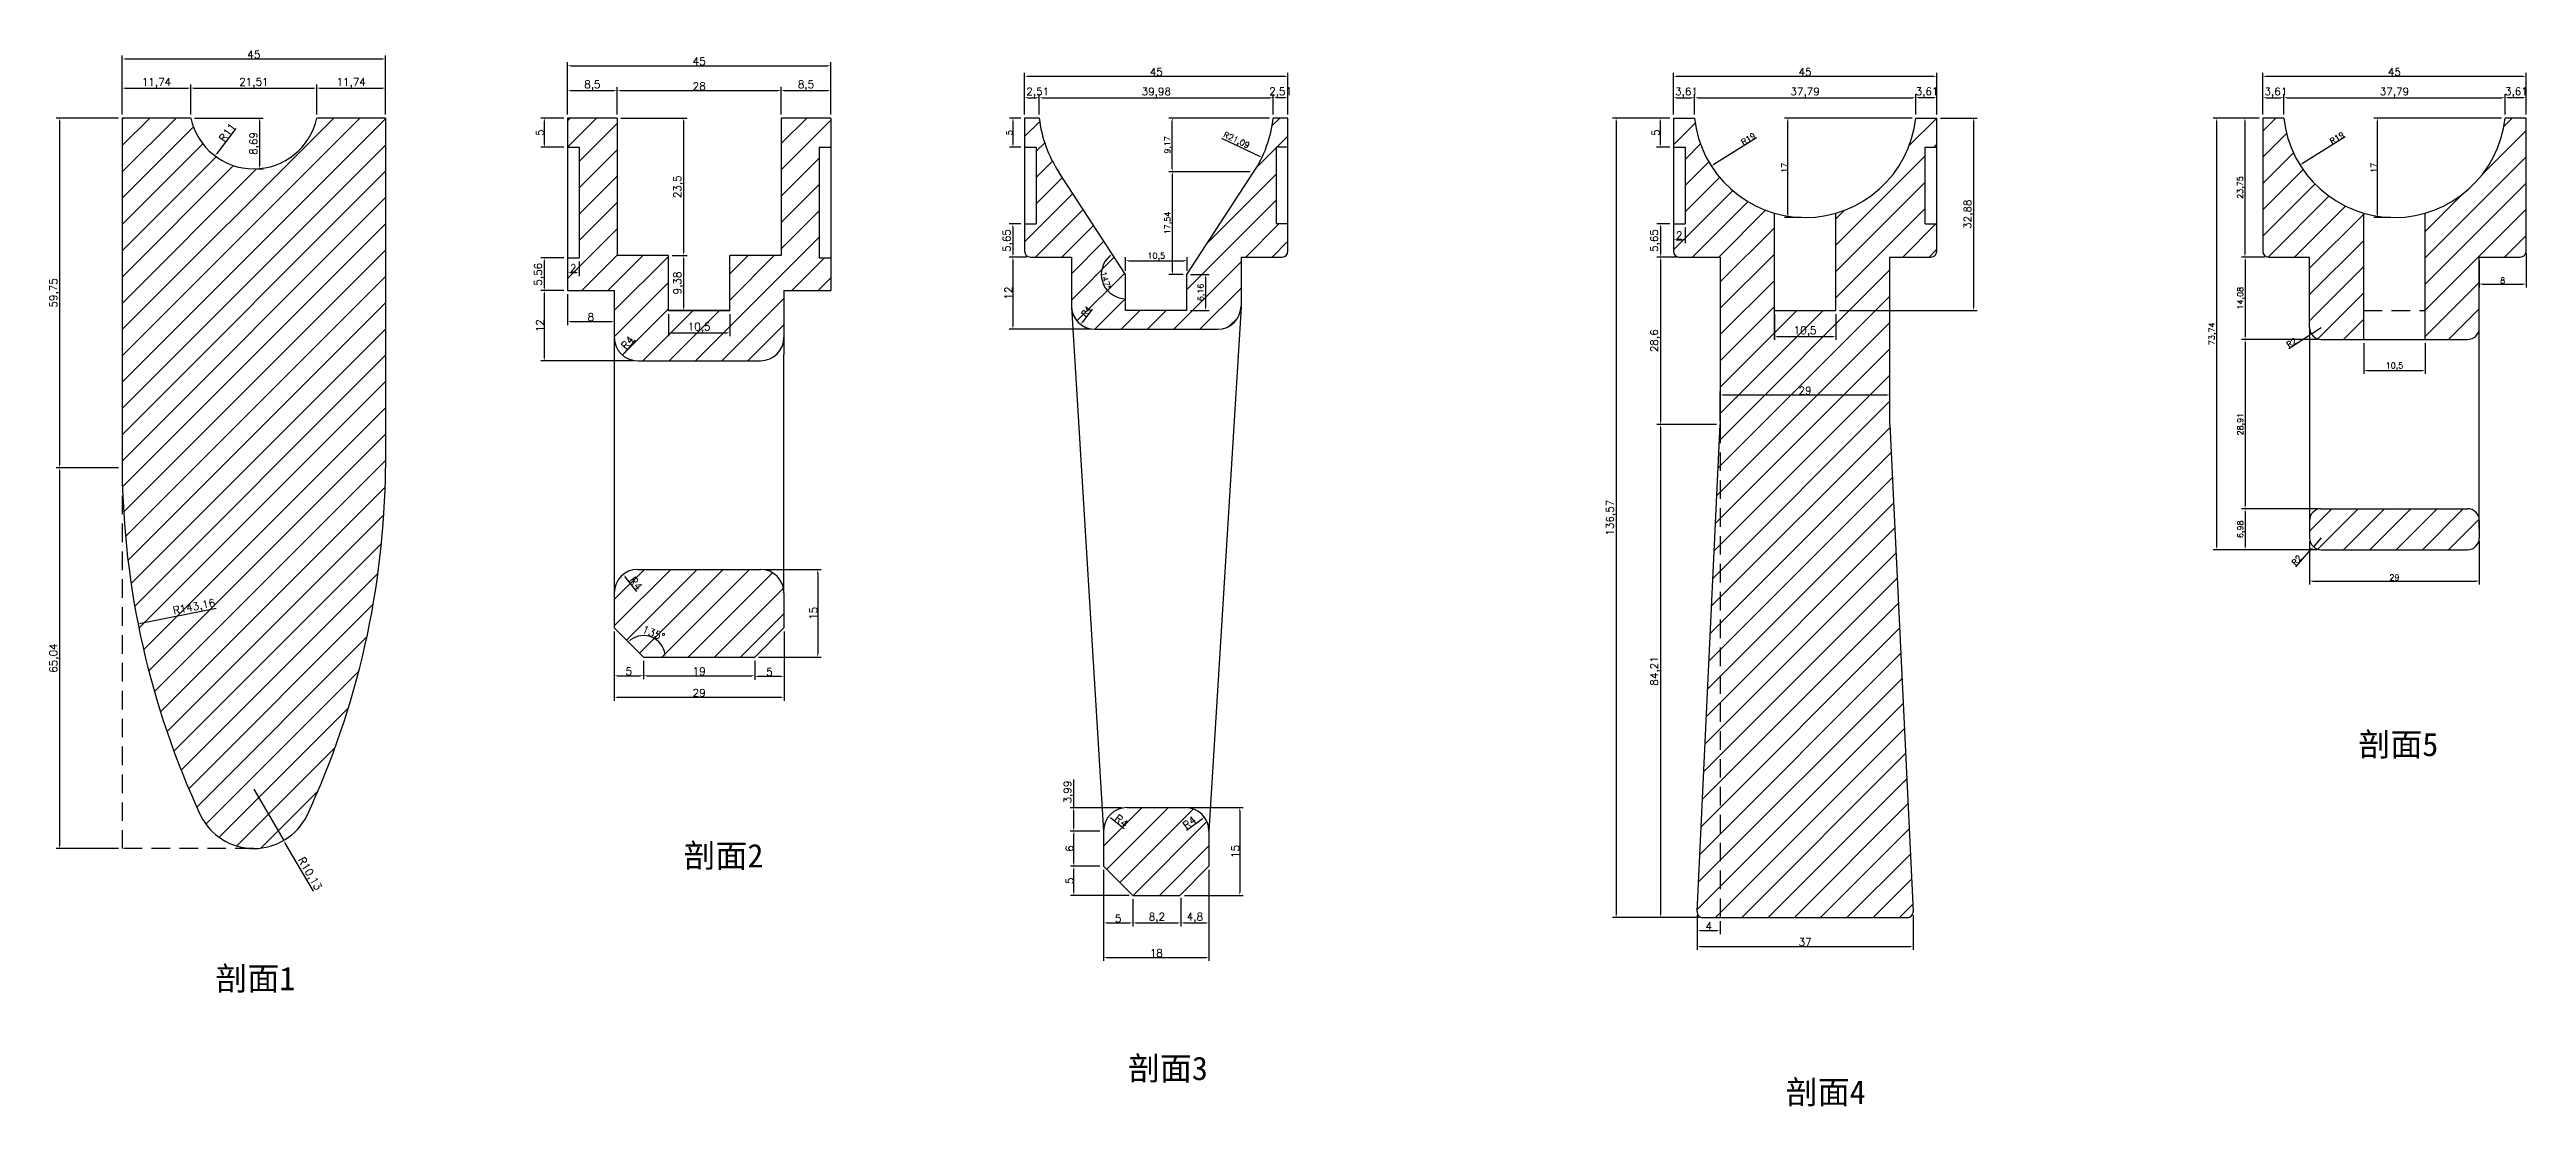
# Model space of a CAD drawing. Header units: millimetres. Extents: x 6817 to 15937, y -5221 to -164.
# Drawn here: x 7580 to 8003.2, y -2869.8 to -2689.2 of the extents above; entities that cross this region are included whole.
import ezdxf

# ---------------------------------------------------------------- set-up
doc = ezdxf.new("R2010")
doc.units = ezdxf.units.MM
doc.linetypes.add('HIDDEN', pattern=[9.525, 6.35, -3.175])
doc.layers.add('图层2', color=108, linetype='Continuous')
doc.styles.get("Standard").update_dxf_attribs({"font": 'txt', "bigfont": 'gbcbig.shx'})
doc.dimstyles.new('ISO-25', dxfattribs={"dimtxt": 1, "dimasz": 0.5, "dimexe": 0.6, "dimexo": 0.625, "dimgap": 0.1, "dimtad": 1, "dimtxsty": 'Standard', "dimcen": 2.5, "dimadec": 0, "dimazin": 0, "dimtfac": 1, "dimtmove": 0, "dimatfit": 3, "dimfxl": 0, "dimarcsym": 0})
pattern_1 = [(45, (0, -33.572), (-2.245064, 2.245064), [])]
pattern_2 = [(45, (44.474, -33.572), (-2.245064, 2.245064), [])]

msp = doc.modelspace()

# ---------------------------------------------------------------- texts
at = {"color": 2, "char_height": 4.00662, "width": 76.48743, "attachment_point": 3}
for s, insert in [('{\\fSimSun|b0|i0|c134|p2;剖面5}', (7988.135, -2805.91)), ('{\\fSimSun|b0|i0|c134|p2;剖面2}', (7701.948, -2824.909)), ('{\\fSimSun|b0|i0|c134|p2;剖面1}', (7621.966, -2845.901)), ('{\\fSimSun|b0|i0|c134|p2;剖面3}', (7777.891, -2861.242)), ('{\\fSimSun|b0|i0|c134|p2;剖面4}', (7890.282, -2865.312))]:
    msp.add_mtext(s, dxfattribs=dict(at, insert=insert))

# ---------------------------------------------------------------- blocks, each defined once
blk = doc.blocks.new('*D1461')
at = {"layer": 'Defpoints', "color": 0, "linetype": 'ByBlock', "transparency": 16777216}
for p in [(7749.09, -2697.44), (7746.58, -2700.91), (7749.09, -2700.91)]:
    blk.add_point(p, dxfattribs=at)
at = {"layer": '图层2', "color": 0, "linetype": 'ByBlock', "lineweight": -2, "transparency": 16777216}
for p, q in [((7746.58, -2700.29), (7746.58, -2696.84)), ((7747.08, -2697.44), (7748.59, -2697.44)), ((7749.09, -2700.29), (7749.09, -2696.84))]:
    blk.add_line(p, q, dxfattribs=at)
at = {"layer": '图层2', "color": 0, "linetype": 'ByBlock', "transparency": 16777216}
for points in [[(7747.08, -2697.35), (7747.08, -2697.52), (7746.58, -2697.44)], [(7748.59, -2697.35), (7748.59, -2697.52), (7749.09, -2697.44)]]:
    blk.add_solid(points, dxfattribs=at)
at = {"layer": '图层2', "color": 0, "linetype": 'ByBlock', "transparency": 16777216, "insert": (7748.82, -2696.58), "char_height": 1.3, "attachment_point": 5}
blk.add_mtext('2,51', dxfattribs=at)
blk = doc.blocks.new('*D1457')
at = {"layer": 'Defpoints', "color": 0, "linetype": 'ByBlock', "transparency": 16777216}
for p in [(7789.07, -2697.44), (7749.09, -2700.91), (7789.07, -2700.91)]:
    blk.add_point(p, dxfattribs=at)
at = {"layer": '图层2', "color": 0, "linetype": 'ByBlock', "lineweight": -2, "transparency": 16777216}
for p, q in [((7749.09, -2700.29), (7749.09, -2696.84)), ((7749.59, -2697.44), (7788.57, -2697.44)), ((7789.07, -2700.29), (7789.07, -2696.84))]:
    blk.add_line(p, q, dxfattribs=at)
at = {"layer": '图层2', "color": 0, "linetype": 'ByBlock', "transparency": 16777216}
for points in [[(7749.59, -2697.35), (7749.59, -2697.52), (7749.09, -2697.44)], [(7788.57, -2697.35), (7788.57, -2697.52), (7789.07, -2697.44)]]:
    blk.add_solid(points, dxfattribs=at)
at = {"layer": '图层2', "color": 0, "linetype": 'ByBlock', "transparency": 16777216, "insert": (7769.08, -2696.58), "char_height": 1.3, "attachment_point": 5}
blk.add_mtext('39,98', dxfattribs=at)
blk = doc.blocks.new('*D1462')
at = {"layer": 'Defpoints', "color": 0, "linetype": 'ByBlock', "transparency": 16777216}
for p in [(7791.58, -2697.41), (7789.07, -2700.91), (7791.58, -2700.91)]:
    blk.add_point(p, dxfattribs=at)
at = {"layer": '图层2', "color": 0, "linetype": 'ByBlock', "lineweight": -2, "transparency": 16777216}
for p, q in [((7789.07, -2700.29), (7789.07, -2696.81)), ((7789.57, -2697.41), (7791.08, -2697.41)), ((7791.58, -2700.29), (7791.58, -2696.81))]:
    blk.add_line(p, q, dxfattribs=at)
at = {"layer": '图层2', "color": 0, "linetype": 'ByBlock', "transparency": 16777216}
for points in [[(7789.57, -2697.33), (7789.57, -2697.5), (7789.07, -2697.41)], [(7791.08, -2697.33), (7791.08, -2697.5), (7791.58, -2697.41)]]:
    blk.add_solid(points, dxfattribs=at)
at = {"layer": '图层2', "color": 0, "linetype": 'ByBlock', "transparency": 16777216, "insert": (7790.32, -2696.56), "char_height": 1.3, "attachment_point": 5}
blk.add_mtext('2,51', dxfattribs=at)
blk = doc.blocks.new('*D1463')
at = {"layer": 'Defpoints', "color": 0, "linetype": 'ByBlock', "transparency": 16777216}
for p in [(7791.58, -2693.79), (7746.58, -2700.91), (7791.58, -2700.91)]:
    blk.add_point(p, dxfattribs=at)
at = {"layer": '图层2', "color": 0, "linetype": 'ByBlock', "lineweight": -2, "transparency": 16777216}
for p, q in [((7746.58, -2700.29), (7746.58, -2693.19)), ((7747.08, -2693.79), (7791.08, -2693.79)), ((7791.58, -2700.29), (7791.58, -2693.19))]:
    blk.add_line(p, q, dxfattribs=at)
at = {"layer": '图层2', "color": 0, "linetype": 'ByBlock', "transparency": 16777216}
for points in [[(7747.08, -2693.71), (7747.08, -2693.88), (7746.58, -2693.79)], [(7791.08, -2693.71), (7791.08, -2693.88), (7791.58, -2693.79)]]:
    blk.add_solid(points, dxfattribs=at)
at = {"layer": '图层2', "color": 0, "linetype": 'ByBlock', "transparency": 16777216, "insert": (7769.08, -2693.04), "char_height": 1.3, "attachment_point": 5}
blk.add_mtext('45', dxfattribs=at)
blk = doc.blocks.new('*D1458')
at = {"layer": 'Defpoints', "color": 0, "linetype": 'ByBlock', "transparency": 16777216}
for p in [(7771.82, -2700.91), (7789.07, -2700.91), (7785.77, -2710.08)]:
    blk.add_point(p, dxfattribs=at)
at = {"layer": '图层2', "color": 0, "linetype": 'ByBlock', "lineweight": -2, "transparency": 16777216}
for p, q in [((7788.44, -2700.91), (7771.22, -2700.91)), ((7771.82, -2709.58), (7771.82, -2701.41)), ((7785.15, -2710.08), (7771.22, -2710.08))]:
    blk.add_line(p, q, dxfattribs=at)
at = {"layer": '图层2', "color": 0, "linetype": 'ByBlock', "transparency": 16777216}
for points in [[(7771.73, -2701.41), (7771.9, -2701.41), (7771.82, -2700.91)], [(7771.73, -2709.58), (7771.9, -2709.58), (7771.82, -2710.08)]]:
    blk.add_solid(points, dxfattribs=at)
at = {"layer": '图层2', "color": 0, "linetype": 'ByBlock', "transparency": 16777216, "insert": (7771.13, -2705.5), "char_height": 1, "attachment_point": 5, "rotation": 90}
blk.add_mtext('9,17', dxfattribs=at)
blk = doc.blocks.new('*D1459')
at = {"layer": 'Defpoints', "color": 0, "linetype": 'ByBlock', "transparency": 16777216}
for p in [(7747.58, -2724.66), (7744.57, -2736.99), (7758.58, -2736.99)]:
    blk.add_point(p, dxfattribs=at)
at = {"layer": '图层2', "color": 0, "linetype": 'ByBlock', "lineweight": -2, "transparency": 16777216}
for p, q in [((7746.95, -2724.66), (7743.97, -2724.66)), ((7744.57, -2725.16), (7744.57, -2736.49)), ((7757.95, -2736.99), (7743.97, -2736.99))]:
    blk.add_line(p, q, dxfattribs=at)
at = {"layer": '图层2', "color": 0, "linetype": 'ByBlock', "transparency": 16777216}
for points in [[(7744.49, -2725.16), (7744.65, -2725.16), (7744.57, -2724.66)], [(7744.49, -2736.49), (7744.65, -2736.49), (7744.57, -2736.99)]]:
    blk.add_solid(points, dxfattribs=at)
at = {"layer": '图层2', "color": 0, "linetype": 'ByBlock', "transparency": 16777216, "insert": (7743.82, -2730.83), "char_height": 1.3, "attachment_point": 5, "rotation": 90}
blk.add_mtext('12', dxfattribs=at)
blk = doc.blocks.new('*D1464')
at = {"layer": 'Defpoints', "color": 0, "linetype": 'ByBlock', "transparency": 16777216}
for p in [(7774.33, -2725.28), (7763.83, -2727.63), (7774.33, -2727.63)]:
    blk.add_point(p, dxfattribs=at)
at = {"layer": '图层2', "color": 0, "linetype": 'ByBlock', "lineweight": -2, "transparency": 16777216}
for p, q in [((7763.83, -2727), (7763.83, -2724.68)), ((7764.33, -2725.28), (7773.83, -2725.28)), ((7774.33, -2727), (7774.33, -2724.68))]:
    blk.add_line(p, q, dxfattribs=at)
at = {"layer": '图层2', "color": 0, "linetype": 'ByBlock', "transparency": 16777216}
for points in [[(7764.33, -2725.19), (7764.33, -2725.36), (7763.83, -2725.28)], [(7773.83, -2725.19), (7773.83, -2725.36), (7774.33, -2725.28)]]:
    blk.add_solid(points, dxfattribs=at)
at = {"layer": '图层2', "color": 0, "linetype": 'ByBlock', "transparency": 16777216, "insert": (7769.08, -2724.59), "char_height": 1, "attachment_point": 5}
blk.add_mtext('10,5', dxfattribs=at)
blk = doc.blocks.new('*D1460')
at = {"layer": 'Defpoints', "color": 0, "linetype": 'ByBlock', "transparency": 16777216}
for p in [(7785.15, -2710.08), (7771.82, -2727.63), (7774.33, -2727.63)]:
    blk.add_point(p, dxfattribs=at)
at = {"layer": '图层2', "color": 0, "linetype": 'ByBlock', "lineweight": -2, "transparency": 16777216}
for p, q in [((7784.52, -2710.08), (7771.22, -2710.08)), ((7771.82, -2710.58), (7771.82, -2727.13)), ((7773.7, -2727.63), (7771.22, -2727.63))]:
    blk.add_line(p, q, dxfattribs=at)
at = {"layer": '图层2', "color": 0, "linetype": 'ByBlock', "transparency": 16777216}
for points in [[(7771.73, -2710.58), (7771.9, -2710.58), (7771.82, -2710.08)], [(7771.73, -2727.13), (7771.9, -2727.13), (7771.82, -2727.63)]]:
    blk.add_solid(points, dxfattribs=at)
at = {"layer": '图层2', "color": 0, "linetype": 'ByBlock', "transparency": 16777216, "insert": (7771.13, -2718.85), "char_height": 1, "attachment_point": 5, "rotation": 90}
blk.add_mtext('17,54', dxfattribs=at)
blk = doc.blocks.new('*D1465')
at = {"layer": 'Defpoints', "color": 0, "linetype": 'ByBlock', "transparency": 16777216}
for p in [(7774.33, -2727.63), (7774.33, -2733.79), (7777.49, -2733.79)]:
    blk.add_point(p, dxfattribs=at)
at = {"layer": '图层2', "color": 0, "linetype": 'ByBlock', "lineweight": -2, "transparency": 16777216}
for p, q in [((7774.95, -2727.63), (7778.09, -2727.63)), ((7777.49, -2728.13), (7777.49, -2733.29)), ((7774.95, -2733.79), (7778.09, -2733.79))]:
    blk.add_line(p, q, dxfattribs=at)
at = {"layer": '图层2', "color": 0, "linetype": 'ByBlock', "transparency": 16777216}
for points in [[(7777.41, -2728.13), (7777.58, -2728.13), (7777.49, -2727.63)], [(7777.41, -2733.29), (7777.58, -2733.29), (7777.49, -2733.79)]]:
    blk.add_solid(points, dxfattribs=at)
at = {"layer": '图层2', "color": 0, "linetype": 'ByBlock', "transparency": 16777216, "insert": (7776.81, -2730.71), "char_height": 1, "attachment_point": 5, "rotation": 90}
blk.add_mtext('6,16', dxfattribs=at)
blk = doc.blocks.new('*D1466')
at = {"layer": 'Defpoints', "color": 0, "linetype": 'ByBlock', "transparency": 16777216}
for p in [(7768.11, -2698.56), (7787.14, -2707.65)]:
    blk.add_point(p, dxfattribs=at)
at = {"layer": '图层2', "color": 0, "linetype": 'ByBlock', "lineweight": -2, "transparency": 16777216}
blk.add_line((7780.25, -2704.36), (7786.69, -2707.44), dxfattribs=at)
at = {"layer": '图层2', "color": 0, "linetype": 'ByBlock', "transparency": 16777216}
blk.add_solid([(7786.72, -2707.36), (7786.65, -2707.51), (7787.14, -2707.65)], dxfattribs=at)
at = {"layer": '图层2', "color": 0, "linetype": 'ByBlock', "transparency": 16777216, "insert": (7782.74, -2704.79), "char_height": 1, "attachment_point": 5, "rotation": 334.4618}
blk.add_mtext('R21,09', dxfattribs=at)
blk = doc.blocks.new('*D1467')
at = {"layer": 'Defpoints', "color": 0, "linetype": 'ByBlock', "transparency": 16777216}
for p in [(7760.08, -2828.71), (7778.08, -2828.71), (7778.08, -2844.31)]:
    blk.add_point(p, dxfattribs=at)
at = {"layer": '图层2', "color": 0, "linetype": 'ByBlock', "lineweight": -2, "transparency": 16777216}
for p, q in [((7760.08, -2829.33), (7760.08, -2844.91)), ((7778.08, -2829.33), (7778.08, -2844.91)), ((7760.58, -2844.31), (7777.58, -2844.31))]:
    blk.add_line(p, q, dxfattribs=at)
at = {"layer": '图层2', "color": 0, "linetype": 'ByBlock', "transparency": 16777216}
for points in [[(7760.58, -2844.22), (7760.58, -2844.39), (7760.08, -2844.31)], [(7777.58, -2844.22), (7777.58, -2844.39), (7778.08, -2844.31)]]:
    blk.add_solid(points, dxfattribs=at)
at = {"layer": '图层2', "color": 0, "linetype": 'ByBlock', "transparency": 16777216, "insert": (7769.08, -2843.56), "char_height": 1.3, "attachment_point": 5}
blk.add_mtext('18', dxfattribs=at)
blk = doc.blocks.new('*D1468')
at = {"layer": 'Defpoints', "color": 0, "linetype": 'ByBlock', "transparency": 16777216}
for p in [(7760.08, -2829.33), (7765.08, -2833.71), (7765.08, -2838.4)]:
    blk.add_point(p, dxfattribs=at)
at = {"layer": '图层2', "color": 0, "linetype": 'ByBlock', "lineweight": -2, "transparency": 16777216}
for p, q in [((7760.08, -2829.96), (7760.08, -2839)), ((7765.08, -2834.33), (7765.08, -2839)), ((7760.58, -2838.4), (7764.58, -2838.4))]:
    blk.add_line(p, q, dxfattribs=at)
at = {"layer": '图层2', "color": 0, "linetype": 'ByBlock', "transparency": 16777216}
for points in [[(7760.58, -2838.32), (7760.58, -2838.48), (7760.08, -2838.4)], [(7764.58, -2838.32), (7764.58, -2838.48), (7765.08, -2838.4)]]:
    blk.add_solid(points, dxfattribs=at)
at = {"layer": '图层2', "color": 0, "linetype": 'ByBlock', "transparency": 16777216, "insert": (7762.58, -2837.65), "char_height": 1.3, "attachment_point": 5}
blk.add_mtext('5', dxfattribs=at)
blk = doc.blocks.new('*D1469')
at = {"layer": 'Defpoints', "color": 0, "linetype": 'ByBlock', "transparency": 16777216}
for p in [(7778.08, -2829.33), (7773.28, -2833.5), (7778.08, -2838.4)]:
    blk.add_point(p, dxfattribs=at)
at = {"layer": '图层2', "color": 0, "linetype": 'ByBlock', "lineweight": -2, "transparency": 16777216}
for p, q in [((7778.08, -2829.96), (7778.08, -2839)), ((7773.28, -2834.13), (7773.28, -2839)), ((7773.78, -2838.4), (7777.58, -2838.4))]:
    blk.add_line(p, q, dxfattribs=at)
at = {"layer": '图层2', "color": 0, "linetype": 'ByBlock', "transparency": 16777216}
for points in [[(7773.78, -2838.32), (7773.78, -2838.48), (7773.28, -2838.4)], [(7777.58, -2838.32), (7777.58, -2838.48), (7778.08, -2838.4)]]:
    blk.add_solid(points, dxfattribs=at)
at = {"layer": '图层2', "color": 0, "linetype": 'ByBlock', "transparency": 16777216, "insert": (7775.68, -2837.54), "char_height": 1.3, "attachment_point": 5}
blk.add_mtext('4,8', dxfattribs=at)
blk = doc.blocks.new('*D1470')
at = {"layer": 'Defpoints', "color": 0, "linetype": 'ByBlock', "transparency": 16777216}
for p in [(7765.08, -2833.71), (7773.28, -2833.71), (7773.28, -2838.4)]:
    blk.add_point(p, dxfattribs=at)
at = {"layer": '图层2', "color": 0, "linetype": 'ByBlock', "lineweight": -2, "transparency": 16777216}
for p, q in [((7765.08, -2834.33), (7765.08, -2839)), ((7773.28, -2834.33), (7773.28, -2839)), ((7765.58, -2838.4), (7772.78, -2838.4))]:
    blk.add_line(p, q, dxfattribs=at)
at = {"layer": '图层2', "color": 0, "linetype": 'ByBlock', "transparency": 16777216}
for points in [[(7765.58, -2838.32), (7765.58, -2838.48), (7765.08, -2838.4)], [(7772.78, -2838.32), (7772.78, -2838.48), (7773.28, -2838.4)]]:
    blk.add_solid(points, dxfattribs=at)
at = {"layer": '图层2', "color": 0, "linetype": 'ByBlock', "transparency": 16777216, "insert": (7769.18, -2837.54), "char_height": 1.3, "attachment_point": 5}
blk.add_mtext('8,2', dxfattribs=at)
blk = doc.blocks.new('*D1471')
at = {"layer": 'Defpoints', "color": 0, "linetype": 'ByBlock', "transparency": 16777216}
for p in [(7755.01, -2828.71), (7760.08, -2828.71), (7765.08, -2833.71)]:
    blk.add_point(p, dxfattribs=at)
at = {"layer": '图层2', "color": 0, "linetype": 'ByBlock', "lineweight": -2, "transparency": 16777216}
for p, q in [((7759.45, -2828.71), (7754.41, -2828.71)), ((7755.01, -2833.21), (7755.01, -2829.21)), ((7764.45, -2833.71), (7754.41, -2833.71))]:
    blk.add_line(p, q, dxfattribs=at)
at = {"layer": '图层2', "color": 0, "linetype": 'ByBlock', "transparency": 16777216}
for points in [[(7754.93, -2829.21), (7755.09, -2829.21), (7755.01, -2828.71)], [(7754.93, -2833.21), (7755.09, -2833.21), (7755.01, -2833.71)]]:
    blk.add_solid(points, dxfattribs=at)
at = {"layer": '图层2', "color": 0, "linetype": 'ByBlock', "transparency": 16777216, "insert": (7754.26, -2831.21), "char_height": 1.3, "attachment_point": 5, "rotation": 90}
blk.add_mtext('5', dxfattribs=at)
blk = doc.blocks.new('*D1472')
at = {"layer": 'Defpoints', "color": 0, "linetype": 'ByBlock', "transparency": 16777216}
for p in [(7755.01, -2822.71), (7760.08, -2822.71), (7760.08, -2828.71)]:
    blk.add_point(p, dxfattribs=at)
at = {"layer": '图层2', "color": 0, "linetype": 'ByBlock', "lineweight": -2, "transparency": 16777216}
for p, q in [((7759.45, -2822.71), (7754.41, -2822.71)), ((7755.01, -2828.21), (7755.01, -2823.21)), ((7759.45, -2828.71), (7754.41, -2828.71))]:
    blk.add_line(p, q, dxfattribs=at)
at = {"layer": '图层2', "color": 0, "linetype": 'ByBlock', "transparency": 16777216}
for points in [[(7754.93, -2823.21), (7755.09, -2823.21), (7755.01, -2822.71)], [(7754.93, -2828.21), (7755.09, -2828.21), (7755.01, -2828.71)]]:
    blk.add_solid(points, dxfattribs=at)
at = {"layer": '图层2', "color": 0, "linetype": 'ByBlock', "transparency": 16777216, "insert": (7754.26, -2825.71), "char_height": 1.3, "attachment_point": 5, "rotation": 90}
blk.add_mtext('6', dxfattribs=at)
blk = doc.blocks.new('*D1473')
at = {"layer": 'Defpoints', "color": 0, "linetype": 'ByBlock', "transparency": 16777216}
for p in [(7754.97, -2818.72), (7760.08, -2822.71), (7763.78, -2818.72)]:
    blk.add_point(p, dxfattribs=at)
at = {"layer": '图层2', "color": 0, "linetype": 'ByBlock', "lineweight": -2, "transparency": 16777216}
for p, q in [((7754.97, -2818.72), (7754.97, -2813.9)), ((7763.15, -2818.72), (7754.37, -2818.72)), ((7759.45, -2822.71), (7754.37, -2822.71)), ((7754.97, -2822.21), (7754.97, -2819.22))]:
    blk.add_line(p, q, dxfattribs=at)
at = {"layer": '图层2', "color": 0, "linetype": 'ByBlock', "transparency": 16777216}
for points in [[(7754.89, -2819.22), (7755.05, -2819.22), (7754.97, -2818.72)], [(7754.89, -2822.21), (7755.05, -2822.21), (7754.97, -2822.71)]]:
    blk.add_solid(points, dxfattribs=at)
at = {"layer": '图层2', "color": 0, "linetype": 'ByBlock', "transparency": 16777216, "insert": (7754.11, -2816.06), "char_height": 1.3, "attachment_point": 5, "rotation": 90}
blk.add_mtext('3,99', dxfattribs=at)
blk = doc.blocks.new('*D1474')
at = {"layer": 'Defpoints', "color": 0, "linetype": 'ByBlock', "transparency": 16777216}
for p in [(7773.67, -2818.71), (7773.28, -2833.71), (7783.33, -2833.71)]:
    blk.add_point(p, dxfattribs=at)
at = {"layer": '图层2', "color": 0, "linetype": 'ByBlock', "lineweight": -2, "transparency": 16777216}
for p, q in [((7774.29, -2818.71), (7783.93, -2818.71)), ((7783.33, -2819.21), (7783.33, -2833.21)), ((7773.91, -2833.71), (7783.93, -2833.71))]:
    blk.add_line(p, q, dxfattribs=at)
at = {"layer": '图层2', "color": 0, "linetype": 'ByBlock', "transparency": 16777216}
for points in [[(7783.24, -2819.21), (7783.41, -2819.21), (7783.33, -2818.71)], [(7783.24, -2833.21), (7783.41, -2833.21), (7783.33, -2833.71)]]:
    blk.add_solid(points, dxfattribs=at)
at = {"layer": '图层2', "color": 0, "linetype": 'ByBlock', "transparency": 16777216, "insert": (7782.58, -2826.21), "char_height": 1.3, "attachment_point": 5, "rotation": 90}
blk.add_mtext('15', dxfattribs=at)
blk = doc.blocks.new('*D1475')
at = {"layer": 'Defpoints', "color": 0, "linetype": 'ByBlock', "transparency": 16777216}
for p in [(7760.94, -2820.23), (7764.08, -2822.71)]:
    blk.add_point(p, dxfattribs=at)
at = {"layer": '图层2', "color": 0, "linetype": 'ByBlock', "lineweight": -2, "transparency": 16777216}
blk.add_line((7763.58, -2822.32), (7761.33, -2820.54), dxfattribs=at)
at = {"layer": '图层2', "color": 0, "linetype": 'ByBlock', "transparency": 16777216}
blk.add_solid([(7761.38, -2820.48), (7761.28, -2820.61), (7760.94, -2820.23)], dxfattribs=at)
at = {"layer": '图层2', "color": 0, "linetype": 'ByBlock', "transparency": 16777216, "insert": (7763.12, -2820.99), "char_height": 1.3, "attachment_point": 5, "rotation": 321.7614}
blk.add_mtext('R4', dxfattribs=at)
blk = doc.blocks.new('*D1476')
at = {"layer": 'Defpoints', "color": 0, "linetype": 'ByBlock', "transparency": 16777216}
for p in [(7774.08, -2822.71), (7777.3, -2820.34)]:
    blk.add_point(p, dxfattribs=at)
at = {"layer": '图层2', "color": 0, "linetype": 'ByBlock', "lineweight": -2, "transparency": 16777216}
blk.add_line((7774.25, -2822.58), (7776.9, -2820.64), dxfattribs=at)
at = {"layer": '图层2', "color": 0, "linetype": 'ByBlock', "transparency": 16777216}
blk.add_solid([(7776.85, -2820.57), (7776.95, -2820.7), (7777.3, -2820.34)], dxfattribs=at)
at = {"layer": '图层2', "color": 0, "linetype": 'ByBlock', "transparency": 16777216, "insert": (7774.77, -2821.27), "char_height": 1.3, "attachment_point": 5, "rotation": 36.2653}
blk.add_mtext('R4', dxfattribs=at)
blk = doc.blocks.new('*D1477')
at = {"layer": 'Defpoints', "color": 0, "linetype": 'ByBlock', "transparency": 16777216}
for p in [(7758.58, -2732.99), (7756.16, -2736.17)]:
    blk.add_point(p, dxfattribs=at)
at = {"layer": '图层2', "color": 0, "linetype": 'ByBlock', "lineweight": -2, "transparency": 16777216}
blk.add_line((7758.14, -2733.56), (7756.46, -2735.77), dxfattribs=at)
at = {"layer": '图层2', "color": 0, "linetype": 'ByBlock', "transparency": 16777216}
blk.add_solid([(7756.39, -2735.72), (7756.53, -2735.83), (7756.16, -2736.17)], dxfattribs=at)
at = {"layer": '图层2', "color": 0, "linetype": 'ByBlock', "transparency": 16777216, "insert": (7757.1, -2733.94), "char_height": 1, "attachment_point": 5, "rotation": 52.7723}
blk.add_mtext('R4', dxfattribs=at)
blk = doc.blocks.new('*D1481')
at = {"layer": 'Defpoints', "color": 0, "linetype": 'ByBlock', "transparency": 16777216}
for p in [(7752.45, -2710.19), (7759.72, -2727.05), (7763.83, -2727.63), (7763.83, -2727.63), (7763.83, -2733.79)]:
    blk.add_point(p, dxfattribs=at)
at = {"layer": '图层2', "color": 0, "linetype": 'ByBlock', "transparency": 16777216}
blk.add_arc((7763.83, -2727.63), 4.14, 130.0372, 263.0832, dxfattribs=at)
for points in [[(7761.11, -2724.39), (7761.21, -2724.52), (7761.56, -2724.15)], [(7763.33, -2731.66), (7763.32, -2731.82), (7763.83, -2731.77)]]:
    blk.add_solid(points, dxfattribs=at)
at = {"layer": '图层2', "color": 0, "linetype": 'ByBlock', "transparency": 16777216, "insert": (7760.43, -2728.64), "char_height": 1, "attachment_point": 5, "rotation": 286.5602}
blk.add_mtext('147°', dxfattribs=at)
blk = doc.blocks.new('*D1482')
at = {"layer": 'Defpoints', "color": 0, "linetype": 'ByBlock', "transparency": 16777216}
for p in [(7676.47, -2788.02), (7681.47, -2793.02), (7681.47, -2793.02), (7684.08, -2790.4), (7700.47, -2793.02)]:
    blk.add_point(p, dxfattribs=at)
at = {"layer": '图层2', "color": 0, "linetype": 'ByBlock', "transparency": 16777216}
blk.add_arc((7681.47, -2793.02), 3.7, 7.7496, 127.2504, dxfattribs=at)
for points in [[(7679.28, -2790.14), (7679.17, -2790.01), (7678.85, -2790.4)], [(7685.21, -2792.52), (7685.05, -2792.53), (7685.16, -2793.02)]]:
    blk.add_solid(points, dxfattribs=at)
at = {"layer": '图层2', "color": 0, "linetype": 'ByBlock', "transparency": 16777216, "insert": (7683.17, -2788.91), "char_height": 1.3, "attachment_point": 5, "rotation": 337.5}
blk.add_mtext('135°', dxfattribs=at)
blk = doc.blocks.new('*D1483')
at = {"layer": 'Defpoints', "color": 0, "linetype": 'ByBlock', "transparency": 16777216}
for p in [(7676.97, -2696.23), (7668.47, -2700.91), (7676.97, -2700.91)]:
    blk.add_point(p, dxfattribs=at)
at = {"layer": '图层2', "color": 0, "linetype": 'ByBlock', "lineweight": -2, "transparency": 16777216}
for p, q in [((7668.47, -2700.29), (7668.47, -2695.63)), ((7676.97, -2700.29), (7676.97, -2695.63)), ((7668.97, -2696.23), (7676.47, -2696.23))]:
    blk.add_line(p, q, dxfattribs=at)
at = {"layer": '图层2', "color": 0, "linetype": 'ByBlock', "transparency": 16777216}
for points in [[(7668.97, -2696.15), (7668.97, -2696.31), (7668.47, -2696.23)], [(7676.47, -2696.15), (7676.47, -2696.31), (7676.97, -2696.23)]]:
    blk.add_solid(points, dxfattribs=at)
at = {"layer": '图层2', "color": 0, "linetype": 'ByBlock', "transparency": 16777216, "insert": (7672.72, -2695.37), "char_height": 1.3, "attachment_point": 5}
blk.add_mtext('8,5', dxfattribs=at)
blk = doc.blocks.new('*D1484')
at = {"layer": 'Defpoints', "color": 0, "linetype": 'ByBlock', "transparency": 16777216}
for p in [(7704.97, -2696.23), (7676.97, -2700.91), (7704.97, -2700.91)]:
    blk.add_point(p, dxfattribs=at)
at = {"layer": '图层2', "color": 0, "linetype": 'ByBlock', "lineweight": -2, "transparency": 16777216}
for p, q in [((7676.97, -2700.29), (7676.97, -2695.63)), ((7704.97, -2700.29), (7704.97, -2695.63)), ((7677.47, -2696.23), (7704.47, -2696.23))]:
    blk.add_line(p, q, dxfattribs=at)
at = {"layer": '图层2', "color": 0, "linetype": 'ByBlock', "transparency": 16777216}
for points in [[(7677.47, -2696.15), (7677.47, -2696.31), (7676.97, -2696.23)], [(7704.47, -2696.15), (7704.47, -2696.31), (7704.97, -2696.23)]]:
    blk.add_solid(points, dxfattribs=at)
at = {"layer": '图层2', "color": 0, "linetype": 'ByBlock', "transparency": 16777216, "insert": (7690.97, -2695.48), "char_height": 1.3, "attachment_point": 5}
blk.add_mtext('28', dxfattribs=at)
blk = doc.blocks.new('*D1485')
at = {"layer": 'Defpoints', "color": 0, "linetype": 'ByBlock', "transparency": 16777216}
for p in [(7713.47, -2696.21), (7704.97, -2700.29), (7713.47, -2700.91)]:
    blk.add_point(p, dxfattribs=at)
at = {"layer": '图层2', "color": 0, "linetype": 'ByBlock', "lineweight": -2, "transparency": 16777216}
for p, q in [((7704.97, -2699.66), (7704.97, -2695.61)), ((7713.47, -2700.29), (7713.47, -2695.61)), ((7705.47, -2696.21), (7712.97, -2696.21))]:
    blk.add_line(p, q, dxfattribs=at)
at = {"layer": '图层2', "color": 0, "linetype": 'ByBlock', "transparency": 16777216}
for points in [[(7705.47, -2696.13), (7705.47, -2696.3), (7704.97, -2696.21)], [(7712.97, -2696.13), (7712.97, -2696.3), (7713.47, -2696.21)]]:
    blk.add_solid(points, dxfattribs=at)
at = {"layer": '图层2', "color": 0, "linetype": 'ByBlock', "transparency": 16777216, "insert": (7709.22, -2695.36), "char_height": 1.3, "attachment_point": 5}
blk.add_mtext('8,5', dxfattribs=at)
blk = doc.blocks.new('*D1486')
at = {"layer": 'Defpoints', "color": 0, "linetype": 'ByBlock', "transparency": 16777216}
for p in [(7713.47, -2691.97), (7668.47, -2700.91), (7713.47, -2700.91)]:
    blk.add_point(p, dxfattribs=at)
at = {"layer": '图层2', "color": 0, "linetype": 'ByBlock', "lineweight": -2, "transparency": 16777216}
for p, q in [((7668.47, -2700.29), (7668.47, -2691.37)), ((7713.47, -2700.29), (7713.47, -2691.37)), ((7668.97, -2691.97), (7712.97, -2691.97))]:
    blk.add_line(p, q, dxfattribs=at)
at = {"layer": '图层2', "color": 0, "linetype": 'ByBlock', "transparency": 16777216}
for points in [[(7668.97, -2691.88), (7668.97, -2692.05), (7668.47, -2691.97)], [(7712.97, -2691.88), (7712.97, -2692.05), (7713.47, -2691.97)]]:
    blk.add_solid(points, dxfattribs=at)
at = {"layer": '图层2', "color": 0, "linetype": 'ByBlock', "transparency": 16777216, "insert": (7690.97, -2691.22), "char_height": 1.3, "attachment_point": 5}
blk.add_mtext('45', dxfattribs=at)
blk = doc.blocks.new('*D1487')
at = {"layer": 'Defpoints', "color": 0, "linetype": 'ByBlock', "transparency": 16777216}
for p in [(7668.47, -2700.91), (7664.51, -2705.91), (7668.47, -2705.91)]:
    blk.add_point(p, dxfattribs=at)
at = {"layer": '图层2', "color": 0, "linetype": 'ByBlock', "lineweight": -2, "transparency": 16777216}
for p, q in [((7667.84, -2700.91), (7663.91, -2700.91)), ((7664.51, -2701.41), (7664.51, -2705.41)), ((7667.84, -2705.91), (7663.91, -2705.91))]:
    blk.add_line(p, q, dxfattribs=at)
at = {"layer": '图层2', "color": 0, "linetype": 'ByBlock', "transparency": 16777216}
for points in [[(7664.42, -2701.41), (7664.59, -2701.41), (7664.51, -2700.91)], [(7664.42, -2705.41), (7664.59, -2705.41), (7664.51, -2705.91)]]:
    blk.add_solid(points, dxfattribs=at)
at = {"layer": '图层2', "color": 0, "linetype": 'ByBlock', "transparency": 16777216, "insert": (7663.76, -2703.41), "char_height": 1.3, "attachment_point": 5, "rotation": 90}
blk.add_mtext('5', dxfattribs=at)
blk = doc.blocks.new('*D1488')
at = {"layer": 'Defpoints', "color": 0, "linetype": 'ByBlock', "transparency": 16777216}
for p in [(7668.47, -2724.82), (7664.51, -2730.38), (7668.47, -2730.38)]:
    blk.add_point(p, dxfattribs=at)
at = {"layer": '图层2', "color": 0, "linetype": 'ByBlock', "lineweight": -2, "transparency": 16777216}
for p, q in [((7667.84, -2724.82), (7663.91, -2724.82)), ((7664.51, -2725.32), (7664.51, -2729.88)), ((7667.84, -2730.38), (7663.91, -2730.38))]:
    blk.add_line(p, q, dxfattribs=at)
at = {"layer": '图层2', "color": 0, "linetype": 'ByBlock', "transparency": 16777216}
for points in [[(7664.42, -2725.32), (7664.59, -2725.32), (7664.51, -2724.82)], [(7664.42, -2729.88), (7664.59, -2729.88), (7664.51, -2730.38)]]:
    blk.add_solid(points, dxfattribs=at)
at = {"layer": '图层2', "color": 0, "linetype": 'ByBlock', "transparency": 16777216, "insert": (7663.65, -2727.6), "char_height": 1.3, "attachment_point": 5, "rotation": 90}
blk.add_mtext('5,56', dxfattribs=at)
blk = doc.blocks.new('*D1489')
at = {"layer": 'Defpoints', "color": 0, "linetype": 'ByBlock', "transparency": 16777216}
for p in [(7668.47, -2724.82), (7670.47, -2724.82), (7670.47, -2727.3)]:
    blk.add_point(p, dxfattribs=at)
at = {"layer": '图层2', "color": 0, "linetype": 'ByBlock', "lineweight": -2, "transparency": 16777216}
for p, q in [((7668.47, -2725.44), (7668.47, -2727.9)), ((7670.47, -2725.44), (7670.47, -2727.9)), ((7668.97, -2727.3), (7669.97, -2727.3))]:
    blk.add_line(p, q, dxfattribs=at)
at = {"layer": '图层2', "color": 0, "linetype": 'ByBlock', "transparency": 16777216}
for points in [[(7668.97, -2727.22), (7668.97, -2727.38), (7668.47, -2727.3)], [(7669.97, -2727.22), (7669.97, -2727.38), (7670.47, -2727.3)]]:
    blk.add_solid(points, dxfattribs=at)
at = {"layer": '图层2', "color": 0, "linetype": 'ByBlock', "transparency": 16777216, "insert": (7669.47, -2726.55), "char_height": 1.3, "attachment_point": 5}
blk.add_mtext('2', dxfattribs=at)
blk = doc.blocks.new('*D1490')
at = {"layer": 'Defpoints', "color": 0, "linetype": 'ByBlock', "transparency": 16777216}
for p in [(7668.47, -2730.38), (7676.47, -2730.38), (7676.47, -2735.67)]:
    blk.add_point(p, dxfattribs=at)
at = {"layer": '图层2', "color": 0, "linetype": 'ByBlock', "lineweight": -2, "transparency": 16777216}
for p, q in [((7668.47, -2731), (7668.47, -2736.27)), ((7676.47, -2731), (7676.47, -2736.27)), ((7668.97, -2735.67), (7675.97, -2735.67))]:
    blk.add_line(p, q, dxfattribs=at)
at = {"layer": '图层2', "color": 0, "linetype": 'ByBlock', "transparency": 16777216}
for points in [[(7668.97, -2735.58), (7668.97, -2735.75), (7668.47, -2735.67)], [(7675.97, -2735.58), (7675.97, -2735.75), (7676.47, -2735.67)]]:
    blk.add_solid(points, dxfattribs=at)
at = {"layer": '图层2', "color": 0, "linetype": 'ByBlock', "transparency": 16777216, "insert": (7672.47, -2734.92), "char_height": 1.3, "attachment_point": 5}
blk.add_mtext('8', dxfattribs=at)
blk = doc.blocks.new('*D1491')
at = {"layer": 'Defpoints', "color": 0, "linetype": 'ByBlock', "transparency": 16777216}
for p in [(7676.97, -2700.91), (7685.72, -2724.41), (7688.3, -2724.41)]:
    blk.add_point(p, dxfattribs=at)
at = {"layer": '图层2', "color": 0, "linetype": 'ByBlock', "lineweight": -2, "transparency": 16777216}
for p, q in [((7677.59, -2700.91), (7688.9, -2700.91)), ((7688.3, -2701.41), (7688.3, -2723.91)), ((7686.34, -2724.41), (7688.9, -2724.41))]:
    blk.add_line(p, q, dxfattribs=at)
at = {"layer": '图层2', "color": 0, "linetype": 'ByBlock', "transparency": 16777216}
for points in [[(7688.22, -2701.41), (7688.38, -2701.41), (7688.3, -2700.91)], [(7688.22, -2723.91), (7688.38, -2723.91), (7688.3, -2724.41)]]:
    blk.add_solid(points, dxfattribs=at)
at = {"layer": '图层2', "color": 0, "linetype": 'ByBlock', "transparency": 16777216, "insert": (7687.44, -2712.66), "char_height": 1.3, "attachment_point": 5, "rotation": 90}
blk.add_mtext('23,5', dxfattribs=at)
blk = doc.blocks.new('*D1492')
at = {"layer": 'Defpoints', "color": 0, "linetype": 'ByBlock', "transparency": 16777216}
for p in [(7685.72, -2724.41), (7685.72, -2733.79), (7688.3, -2733.79)]:
    blk.add_point(p, dxfattribs=at)
at = {"layer": '图层2', "color": 0, "linetype": 'ByBlock', "lineweight": -2, "transparency": 16777216}
for p, q in [((7686.34, -2724.41), (7688.9, -2724.41)), ((7688.3, -2724.91), (7688.3, -2733.29)), ((7686.34, -2733.79), (7688.9, -2733.79))]:
    blk.add_line(p, q, dxfattribs=at)
at = {"layer": '图层2', "color": 0, "linetype": 'ByBlock', "transparency": 16777216}
for points in [[(7688.22, -2724.91), (7688.38, -2724.91), (7688.3, -2724.41)], [(7688.22, -2733.29), (7688.38, -2733.29), (7688.3, -2733.79)]]:
    blk.add_solid(points, dxfattribs=at)
at = {"layer": '图层2', "color": 0, "linetype": 'ByBlock', "transparency": 16777216, "insert": (7687.44, -2729.1), "char_height": 1.3, "attachment_point": 5, "rotation": 90}
blk.add_mtext('9,38', dxfattribs=at)
blk = doc.blocks.new('*D1493')
at = {"layer": 'Defpoints', "color": 0, "linetype": 'ByBlock', "transparency": 16777216}
for p in [(7685.72, -2733.79), (7696.22, -2733.79), (7696.22, -2737.6)]:
    blk.add_point(p, dxfattribs=at)
at = {"layer": '图层2', "color": 0, "linetype": 'ByBlock', "lineweight": -2, "transparency": 16777216}
for p, q in [((7685.72, -2734.41), (7685.72, -2738.2)), ((7686.22, -2737.6), (7695.72, -2737.6)), ((7696.22, -2734.41), (7696.22, -2738.2))]:
    blk.add_line(p, q, dxfattribs=at)
at = {"layer": '图层2', "color": 0, "linetype": 'ByBlock', "transparency": 16777216}
for points in [[(7686.22, -2737.52), (7686.22, -2737.68), (7685.72, -2737.6)], [(7695.72, -2737.52), (7695.72, -2737.68), (7696.22, -2737.6)]]:
    blk.add_solid(points, dxfattribs=at)
at = {"layer": '图层2', "color": 0, "linetype": 'ByBlock', "transparency": 16777216, "insert": (7690.97, -2736.74), "char_height": 1.3, "attachment_point": 5}
blk.add_mtext('10,5', dxfattribs=at)
blk = doc.blocks.new('*D1494')
at = {"layer": 'Defpoints', "color": 0, "linetype": 'ByBlock', "transparency": 16777216}
for p in [(7701.47, -2778.02), (7700.47, -2793.02), (7711.23, -2793.02)]:
    blk.add_point(p, dxfattribs=at)
at = {"layer": '图层2', "color": 0, "linetype": 'ByBlock', "lineweight": -2, "transparency": 16777216}
for p, q in [((7702.09, -2778.02), (7711.83, -2778.02)), ((7711.23, -2778.52), (7711.23, -2792.52)), ((7701.09, -2793.02), (7711.83, -2793.02))]:
    blk.add_line(p, q, dxfattribs=at)
at = {"layer": '图层2', "color": 0, "linetype": 'ByBlock', "transparency": 16777216}
for points in [[(7711.14, -2778.52), (7711.31, -2778.52), (7711.23, -2778.02)], [(7711.14, -2792.52), (7711.31, -2792.52), (7711.23, -2793.02)]]:
    blk.add_solid(points, dxfattribs=at)
at = {"layer": '图层2', "color": 0, "linetype": 'ByBlock', "transparency": 16777216, "insert": (7710.48, -2785.52), "char_height": 1.3, "attachment_point": 5, "rotation": 90}
blk.add_mtext('15', dxfattribs=at)
blk = doc.blocks.new('*D1495')
at = {"layer": 'Defpoints', "color": 0, "linetype": 'ByBlock', "transparency": 16777216}
for p in [(7705.47, -2788.02), (7700.47, -2793.02), (7705.47, -2796.28)]:
    blk.add_point(p, dxfattribs=at)
at = {"layer": '图层2', "color": 0, "linetype": 'ByBlock', "lineweight": -2, "transparency": 16777216}
for p, q in [((7705.47, -2788.64), (7705.47, -2796.88)), ((7700.47, -2793.64), (7700.47, -2796.88)), ((7700.97, -2796.28), (7704.97, -2796.28))]:
    blk.add_line(p, q, dxfattribs=at)
at = {"layer": '图层2', "color": 0, "linetype": 'ByBlock', "transparency": 16777216}
for points in [[(7700.97, -2796.19), (7700.97, -2796.36), (7700.47, -2796.28)], [(7704.97, -2796.19), (7704.97, -2796.36), (7705.47, -2796.28)]]:
    blk.add_solid(points, dxfattribs=at)
at = {"layer": '图层2', "color": 0, "linetype": 'ByBlock', "transparency": 16777216, "insert": (7702.97, -2795.53), "char_height": 1.3, "attachment_point": 5}
blk.add_mtext('5', dxfattribs=at)
blk = doc.blocks.new('*D1496')
at = {"layer": 'Defpoints', "color": 0, "linetype": 'ByBlock', "transparency": 16777216}
for p in [(7676.47, -2788.02), (7705.47, -2788.02), (7705.47, -2799.85)]:
    blk.add_point(p, dxfattribs=at)
at = {"layer": '图层2', "color": 0, "linetype": 'ByBlock', "lineweight": -2, "transparency": 16777216}
for p, q in [((7676.47, -2788.64), (7676.47, -2800.45)), ((7705.47, -2788.64), (7705.47, -2800.45)), ((7676.97, -2799.85), (7704.97, -2799.85))]:
    blk.add_line(p, q, dxfattribs=at)
at = {"layer": '图层2', "color": 0, "linetype": 'ByBlock', "transparency": 16777216}
for points in [[(7676.97, -2799.77), (7676.97, -2799.93), (7676.47, -2799.85)], [(7704.97, -2799.77), (7704.97, -2799.93), (7705.47, -2799.85)]]:
    blk.add_solid(points, dxfattribs=at)
at = {"layer": '图层2', "color": 0, "linetype": 'ByBlock', "transparency": 16777216, "insert": (7690.97, -2799.1), "char_height": 1.3, "attachment_point": 5}
blk.add_mtext('29', dxfattribs=at)
blk = doc.blocks.new('*D1497')
at = {"layer": 'Defpoints', "color": 0, "linetype": 'ByBlock', "transparency": 16777216}
for p in [(7676.47, -2788.02), (7681.47, -2793.02), (7681.47, -2796.17)]:
    blk.add_point(p, dxfattribs=at)
at = {"layer": '图层2', "color": 0, "linetype": 'ByBlock', "lineweight": -2, "transparency": 16777216}
for p, q in [((7676.47, -2788.64), (7676.47, -2796.77)), ((7676.97, -2796.17), (7680.97, -2796.17)), ((7681.47, -2793.64), (7681.47, -2796.77))]:
    blk.add_line(p, q, dxfattribs=at)
at = {"layer": '图层2', "color": 0, "linetype": 'ByBlock', "transparency": 16777216}
for points in [[(7676.97, -2796.09), (7676.97, -2796.26), (7676.47, -2796.17)], [(7680.97, -2796.09), (7680.97, -2796.26), (7681.47, -2796.17)]]:
    blk.add_solid(points, dxfattribs=at)
at = {"layer": '图层2', "color": 0, "linetype": 'ByBlock', "transparency": 16777216, "insert": (7678.97, -2795.42), "char_height": 1.3, "attachment_point": 5}
blk.add_mtext('5', dxfattribs=at)
blk = doc.blocks.new('*D1498')
at = {"layer": 'Defpoints', "color": 0, "linetype": 'ByBlock', "transparency": 16777216}
for p in [(7681.47, -2793.02), (7700.47, -2793.02), (7700.47, -2796.17)]:
    blk.add_point(p, dxfattribs=at)
at = {"layer": '图层2', "color": 0, "linetype": 'ByBlock', "lineweight": -2, "transparency": 16777216}
for p, q in [((7681.47, -2793.64), (7681.47, -2796.77)), ((7681.97, -2796.17), (7699.97, -2796.17)), ((7700.47, -2793.64), (7700.47, -2796.77))]:
    blk.add_line(p, q, dxfattribs=at)
at = {"layer": '图层2', "color": 0, "linetype": 'ByBlock', "transparency": 16777216}
for points in [[(7681.97, -2796.09), (7681.97, -2796.26), (7681.47, -2796.17)], [(7699.97, -2796.09), (7699.97, -2796.26), (7700.47, -2796.17)]]:
    blk.add_solid(points, dxfattribs=at)
at = {"layer": '图层2', "color": 0, "linetype": 'ByBlock', "transparency": 16777216, "insert": (7690.97, -2795.42), "char_height": 1.3, "attachment_point": 5}
blk.add_mtext('19', dxfattribs=at)
blk = doc.blocks.new('*D1499')
at = {"layer": 'Defpoints', "color": 0, "linetype": 'ByBlock', "transparency": 16777216}
for p in [(7678, -2778.87), (7680.47, -2782.02)]:
    blk.add_point(p, dxfattribs=at)
at = {"layer": '图层2', "color": 0, "linetype": 'ByBlock', "lineweight": -2, "transparency": 16777216}
blk.add_line((7680.31, -2781.82), (7678.31, -2779.26), dxfattribs=at)
at = {"layer": '图层2', "color": 0, "linetype": 'ByBlock', "transparency": 16777216}
blk.add_solid([(7678.37, -2779.21), (7678.24, -2779.31), (7678, -2778.87)], dxfattribs=at)
at = {"layer": '图层2', "color": 0, "linetype": 'ByBlock', "transparency": 16777216, "insert": (7680.17, -2780.43), "char_height": 1.3, "attachment_point": 5, "rotation": 308.0251}
blk.add_mtext('R4', dxfattribs=at)
blk = doc.blocks.new('*D1500')
at = {"layer": 'Defpoints', "color": 0, "linetype": 'ByBlock', "transparency": 16777216}
for p in [(7677.88, -2741.43), (7680.47, -2738.38)]:
    blk.add_point(p, dxfattribs=at)
at = {"layer": '图层2', "color": 0, "linetype": 'ByBlock', "lineweight": -2, "transparency": 16777216}
blk.add_line((7680.06, -2738.86), (7678.21, -2741.05), dxfattribs=at)
at = {"layer": '图层2', "color": 0, "linetype": 'ByBlock', "transparency": 16777216}
blk.add_solid([(7678.14, -2741), (7678.27, -2741.1), (7677.88, -2741.43)], dxfattribs=at)
at = {"layer": '图层2', "color": 0, "linetype": 'ByBlock', "transparency": 16777216, "insert": (7678.72, -2739.28), "char_height": 1.3, "attachment_point": 5, "rotation": 49.8236}
blk.add_mtext('R4', dxfattribs=at)
blk = doc.blocks.new('*D1501')
at = {"layer": 'Defpoints', "color": 0, "linetype": 'ByBlock', "transparency": 16777216}
for p in [(7746.58, -2700.91), (7744.59, -2705.91), (7746.58, -2705.91)]:
    blk.add_point(p, dxfattribs=at)
at = {"layer": '图层2', "color": 0, "linetype": 'ByBlock', "lineweight": -2, "transparency": 16777216}
for p, q in [((7745.95, -2700.91), (7743.99, -2700.91)), ((7744.59, -2701.41), (7744.59, -2705.41)), ((7745.95, -2705.91), (7743.99, -2705.91))]:
    blk.add_line(p, q, dxfattribs=at)
at = {"layer": '图层2', "color": 0, "linetype": 'ByBlock', "transparency": 16777216}
for points in [[(7744.5, -2701.41), (7744.67, -2701.41), (7744.59, -2700.91)], [(7744.5, -2705.41), (7744.67, -2705.41), (7744.59, -2705.91)]]:
    blk.add_solid(points, dxfattribs=at)
at = {"layer": '图层2', "color": 0, "linetype": 'ByBlock', "transparency": 16777216, "insert": (7743.99, -2703.41), "char_height": 1, "attachment_point": 5, "rotation": 90}
blk.add_mtext('5', dxfattribs=at)
blk = doc.blocks.new('*D1502')
at = {"layer": 'Defpoints', "color": 0, "linetype": 'ByBlock', "transparency": 16777216}
for p in [(7746.58, -2719.01), (7744.57, -2724.66), (7747.58, -2724.66)]:
    blk.add_point(p, dxfattribs=at)
at = {"layer": '图层2', "color": 0, "linetype": 'ByBlock', "lineweight": -2, "transparency": 16777216}
for p, q in [((7745.95, -2719.01), (7743.97, -2719.01)), ((7744.57, -2719.51), (7744.57, -2724.16)), ((7746.95, -2724.66), (7743.97, -2724.66))]:
    blk.add_line(p, q, dxfattribs=at)
at = {"layer": '图层2', "color": 0, "linetype": 'ByBlock', "transparency": 16777216}
for points in [[(7744.49, -2719.51), (7744.65, -2719.51), (7744.57, -2719.01)], [(7744.49, -2724.16), (7744.65, -2724.16), (7744.57, -2724.66)]]:
    blk.add_solid(points, dxfattribs=at)
at = {"layer": '图层2', "color": 0, "linetype": 'ByBlock', "transparency": 16777216, "insert": (7743.71, -2721.84), "char_height": 1.3, "attachment_point": 5, "rotation": 90}
blk.add_mtext('5,65', dxfattribs=at)
blk = doc.blocks.new('*D1503')
at = {"layer": 'Defpoints', "color": 0, "linetype": 'ByBlock', "transparency": 16777216}
for p in [(7668.47, -2730.38), (7664.51, -2742.38), (7680.47, -2742.38)]:
    blk.add_point(p, dxfattribs=at)
at = {"layer": '图层2', "color": 0, "linetype": 'ByBlock', "lineweight": -2, "transparency": 16777216}
for p, q in [((7667.84, -2730.38), (7663.91, -2730.38)), ((7664.51, -2730.88), (7664.51, -2741.88)), ((7679.84, -2742.38), (7663.91, -2742.38))]:
    blk.add_line(p, q, dxfattribs=at)
at = {"layer": '图层2', "color": 0, "linetype": 'ByBlock', "transparency": 16777216}
for points in [[(7664.42, -2730.88), (7664.59, -2730.88), (7664.51, -2730.38)], [(7664.42, -2741.88), (7664.59, -2741.88), (7664.51, -2742.38)]]:
    blk.add_solid(points, dxfattribs=at)
at = {"layer": '图层2', "color": 0, "linetype": 'ByBlock', "transparency": 16777216, "insert": (7663.76, -2736.38), "char_height": 1.3, "attachment_point": 5, "rotation": 90}
blk.add_mtext('12', dxfattribs=at)
blk = doc.blocks.new('*D1524')
at = {"layer": 'Defpoints', "color": 0, "linetype": 'ByBlock', "transparency": 16777216}
for p in [(7604.12, -2700.91), (7614.88, -2709.6), (7615.87, -2709.6)]:
    blk.add_point(p, dxfattribs=at)
at = {"layer": '图层2', "color": 0, "linetype": 'ByBlock', "lineweight": -2, "transparency": 16777216}
for p, q in [((7604.75, -2700.91), (7616.47, -2700.91)), ((7615.87, -2701.41), (7615.87, -2709.1)), ((7615.5, -2709.6), (7616.47, -2709.6))]:
    blk.add_line(p, q, dxfattribs=at)
at = {"layer": '图层2', "color": 0, "linetype": 'ByBlock', "transparency": 16777216}
for points in [[(7615.78, -2701.41), (7615.95, -2701.41), (7615.87, -2700.91)], [(7615.78, -2709.1), (7615.95, -2709.1), (7615.87, -2709.6)]]:
    blk.add_solid(points, dxfattribs=at)
at = {"layer": '图层2', "color": 0, "linetype": 'ByBlock', "transparency": 16777216, "insert": (7615.01, -2705.26), "char_height": 1.3, "attachment_point": 5, "rotation": 90}
blk.add_mtext('8,69', dxfattribs=at)
blk = doc.blocks.new('*D1525')
at = {"layer": 'Defpoints', "color": 0, "linetype": 'ByBlock', "transparency": 16777216}
for p in [(7604.12, -2695.8), (7592.38, -2700.91), (7604.12, -2700.91)]:
    blk.add_point(p, dxfattribs=at)
at = {"layer": '图层2', "color": 0, "linetype": 'ByBlock', "lineweight": -2, "transparency": 16777216}
for p, q in [((7592.38, -2700.29), (7592.38, -2695.2)), ((7592.88, -2695.8), (7603.62, -2695.8)), ((7604.12, -2700.29), (7604.12, -2695.2))]:
    blk.add_line(p, q, dxfattribs=at)
at = {"layer": '图层2', "color": 0, "linetype": 'ByBlock', "transparency": 16777216}
for points in [[(7592.88, -2695.72), (7592.88, -2695.89), (7592.38, -2695.8)], [(7603.62, -2695.72), (7603.62, -2695.89), (7604.12, -2695.8)]]:
    blk.add_solid(points, dxfattribs=at)
at = {"layer": '图层2', "color": 0, "linetype": 'ByBlock', "transparency": 16777216, "insert": (7598.25, -2694.94), "char_height": 1.3, "attachment_point": 5}
blk.add_mtext('11,74', dxfattribs=at)
blk = doc.blocks.new('*D1526')
at = {"layer": 'Defpoints', "color": 0, "linetype": 'ByBlock', "transparency": 16777216}
for p in [(7637.38, -2695.8), (7625.63, -2700.91), (7637.38, -2700.91)]:
    blk.add_point(p, dxfattribs=at)
at = {"layer": '图层2', "color": 0, "linetype": 'ByBlock', "lineweight": -2, "transparency": 16777216}
for p, q in [((7625.63, -2700.29), (7625.63, -2695.2)), ((7626.13, -2695.8), (7636.88, -2695.8)), ((7637.38, -2700.29), (7637.38, -2695.2))]:
    blk.add_line(p, q, dxfattribs=at)
at = {"layer": '图层2', "color": 0, "linetype": 'ByBlock', "transparency": 16777216}
for points in [[(7626.13, -2695.72), (7626.13, -2695.89), (7625.63, -2695.8)], [(7636.88, -2695.72), (7636.88, -2695.89), (7637.38, -2695.8)]]:
    blk.add_solid(points, dxfattribs=at)
at = {"layer": '图层2', "color": 0, "linetype": 'ByBlock', "transparency": 16777216, "insert": (7631.51, -2694.94), "char_height": 1.3, "attachment_point": 5}
blk.add_mtext('11,74', dxfattribs=at)
blk = doc.blocks.new('*D1527')
at = {"layer": 'Defpoints', "color": 0, "linetype": 'ByBlock', "transparency": 16777216}
for p in [(7625.63, -2695.8), (7604.12, -2700.91), (7625.63, -2700.91)]:
    blk.add_point(p, dxfattribs=at)
at = {"layer": '图层2', "color": 0, "linetype": 'ByBlock', "lineweight": -2, "transparency": 16777216}
for p, q in [((7604.12, -2700.29), (7604.12, -2695.2)), ((7604.62, -2695.8), (7625.13, -2695.8)), ((7625.63, -2700.29), (7625.63, -2695.2))]:
    blk.add_line(p, q, dxfattribs=at)
at = {"layer": '图层2', "color": 0, "linetype": 'ByBlock', "transparency": 16777216}
for points in [[(7604.62, -2695.72), (7604.62, -2695.89), (7604.12, -2695.8)], [(7625.13, -2695.72), (7625.13, -2695.89), (7625.63, -2695.8)]]:
    blk.add_solid(points, dxfattribs=at)
at = {"layer": '图层2', "color": 0, "linetype": 'ByBlock', "transparency": 16777216, "insert": (7614.88, -2694.94), "char_height": 1.3, "attachment_point": 5}
blk.add_mtext('21,51', dxfattribs=at)
blk = doc.blocks.new('*D1528')
at = {"layer": 'Defpoints', "color": 0, "linetype": 'ByBlock', "transparency": 16777216}
for p in [(7592.38, -2700.91), (7581.68, -2760.66), (7592.38, -2760.66)]:
    blk.add_point(p, dxfattribs=at)
at = {"layer": '图层2', "color": 0, "linetype": 'ByBlock', "lineweight": -2, "transparency": 16777216}
for p, q in [((7591.75, -2700.91), (7581.08, -2700.91)), ((7581.68, -2701.41), (7581.68, -2760.16)), ((7591.75, -2760.66), (7581.08, -2760.66))]:
    blk.add_line(p, q, dxfattribs=at)
at = {"layer": '图层2', "color": 0, "linetype": 'ByBlock', "transparency": 16777216}
for points in [[(7581.6, -2701.41), (7581.77, -2701.41), (7581.68, -2700.91)], [(7581.6, -2760.16), (7581.77, -2760.16), (7581.68, -2760.66)]]:
    blk.add_solid(points, dxfattribs=at)
at = {"layer": '图层2', "color": 0, "linetype": 'ByBlock', "transparency": 16777216, "insert": (7580.82, -2730.79), "char_height": 1.3, "attachment_point": 5, "rotation": 90}
blk.add_mtext('59,75', dxfattribs=at)
blk = doc.blocks.new('*D1529')
at = {"layer": 'Defpoints', "color": 0, "linetype": 'ByBlock', "transparency": 16777216}
for p in [(7591.75, -2760.66), (7581.68, -2825.7), (7592.38, -2825.7)]:
    blk.add_point(p, dxfattribs=at)
at = {"layer": '图层2', "color": 0, "linetype": 'ByBlock', "lineweight": -2, "transparency": 16777216}
for p, q in [((7591.13, -2760.66), (7581.08, -2760.66)), ((7581.68, -2761.16), (7581.68, -2825.2)), ((7591.75, -2825.7), (7581.08, -2825.7))]:
    blk.add_line(p, q, dxfattribs=at)
at = {"layer": '图层2', "color": 0, "linetype": 'ByBlock', "transparency": 16777216}
for points in [[(7581.6, -2761.16), (7581.77, -2761.16), (7581.68, -2760.66)], [(7581.6, -2825.2), (7581.77, -2825.2), (7581.68, -2825.7)]]:
    blk.add_solid(points, dxfattribs=at)
at = {"layer": '图层2', "color": 0, "linetype": 'ByBlock', "transparency": 16777216, "insert": (7580.82, -2793.18), "char_height": 1.3, "attachment_point": 5, "rotation": 90}
blk.add_mtext('65,04', dxfattribs=at)
blk = doc.blocks.new('*D1530')
at = {"layer": 'Defpoints', "color": 0, "linetype": 'ByBlock', "transparency": 16777216}
for p in [(7614.88, -2698.6), (7608.25, -2707.38)]:
    blk.add_point(p, dxfattribs=at)
at = {"layer": '图层2', "color": 0, "linetype": 'ByBlock', "lineweight": -2, "transparency": 16777216}
blk.add_line((7611.78, -2702.71), (7608.55, -2706.98), dxfattribs=at)
at = {"layer": '图层2', "color": 0, "linetype": 'ByBlock', "transparency": 16777216}
blk.add_solid([(7608.48, -2706.93), (7608.62, -2707.03), (7608.25, -2707.38)], dxfattribs=at)
at = {"layer": '图层2', "color": 0, "linetype": 'ByBlock', "transparency": 16777216, "insert": (7610.34, -2703.37), "char_height": 1.3, "attachment_point": 5, "rotation": 52.9445}
blk.add_mtext('R11', dxfattribs=at)
blk = doc.blocks.new('*D1531')
at = {"layer": 'Defpoints', "color": 0, "linetype": 'ByBlock', "transparency": 16777216}
for p in [(7735.53, -2759.54), (7595.1, -2787.34)]:
    blk.add_point(p, dxfattribs=at)
at = {"layer": '图层2', "color": 0, "linetype": 'ByBlock', "lineweight": -2, "transparency": 16777216}
blk.add_line((7608.47, -2784.69), (7595.59, -2787.24), dxfattribs=at)
at = {"layer": '图层2', "color": 0, "linetype": 'ByBlock', "transparency": 16777216}
blk.add_solid([(7595.57, -2787.16), (7595.6, -2787.32), (7595.1, -2787.34)], dxfattribs=at)
at = {"layer": '图层2', "color": 0, "linetype": 'ByBlock', "transparency": 16777216, "insert": (7604.7, -2784.56), "char_height": 1.3, "attachment_point": 5, "rotation": 11.1947}
blk.add_mtext('R143,16', dxfattribs=at)
blk = doc.blocks.new('*D1532')
at = {"layer": 'Defpoints', "color": 0, "linetype": 'ByBlock', "transparency": 16777216}
for p in [(7614.88, -2815.57), (7619.98, -2824.32)]:
    blk.add_point(p, dxfattribs=at)
at = {"layer": '图层2', "color": 0, "linetype": 'ByBlock', "lineweight": -2, "transparency": 16777216}
for p, q in [((7614.88, -2815.57), (7619.98, -2824.32)), ((7625.05, -2833.01), (7620.23, -2824.76))]:
    blk.add_line(p, q, dxfattribs=at)
at = {"layer": '图层2', "color": 0, "linetype": 'ByBlock', "transparency": 16777216}
blk.add_solid([(7620.31, -2824.71), (7620.16, -2824.8), (7619.98, -2824.32)], dxfattribs=at)
at = {"layer": '图层2', "color": 0, "linetype": 'ByBlock', "transparency": 16777216, "insert": (7624.32, -2830.06), "char_height": 1.3, "attachment_point": 5, "rotation": 300.2494}
blk.add_mtext('R10,13', dxfattribs=at)
blk = doc.blocks.new('*D1533')
at = {"layer": 'Defpoints', "color": 0, "linetype": 'ByBlock', "transparency": 16777216}
for p in [(7637.38, -2690.82), (7592.38, -2700.91), (7637.38, -2700.91)]:
    blk.add_point(p, dxfattribs=at)
at = {"layer": '图层2', "color": 0, "linetype": 'ByBlock', "lineweight": -2, "transparency": 16777216}
for p, q in [((7592.38, -2700.29), (7592.38, -2690.22)), ((7592.88, -2690.82), (7636.88, -2690.82)), ((7637.38, -2700.29), (7637.38, -2690.22))]:
    blk.add_line(p, q, dxfattribs=at)
at = {"layer": '图层2', "color": 0, "linetype": 'ByBlock', "transparency": 16777216}
for points in [[(7592.88, -2690.74), (7592.88, -2690.9), (7592.38, -2690.82)], [(7636.88, -2690.74), (7636.88, -2690.9), (7637.38, -2690.82)]]:
    blk.add_solid(points, dxfattribs=at)
at = {"layer": '图层2', "color": 0, "linetype": 'ByBlock', "transparency": 16777216, "insert": (7614.88, -2690.07), "char_height": 1.3, "attachment_point": 5}
blk.add_mtext('45', dxfattribs=at)
blk = doc.blocks.new('*D1440')
at = {"layer": 'Defpoints', "color": 0, "linetype": 'ByBlock', "transparency": 16777216}
for p in [(7861.05, -2697.44), (7857.44, -2700.91), (7861.05, -2700.91)]:
    blk.add_point(p, dxfattribs=at)
at = {"layer": '图层2', "color": 0, "linetype": 'ByBlock', "lineweight": -2, "transparency": 16777216}
for p, q in [((7857.44, -2700.29), (7857.44, -2696.84)), ((7857.94, -2697.44), (7860.55, -2697.44)), ((7861.05, -2700.29), (7861.05, -2696.84))]:
    blk.add_line(p, q, dxfattribs=at)
at = {"layer": '图层2', "color": 0, "linetype": 'ByBlock', "transparency": 16777216}
for points in [[(7857.94, -2697.35), (7857.94, -2697.52), (7857.44, -2697.44)], [(7860.55, -2697.35), (7860.55, -2697.52), (7861.05, -2697.44)]]:
    blk.add_solid(points, dxfattribs=at)
at = {"layer": '图层2', "color": 0, "linetype": 'ByBlock', "transparency": 16777216, "insert": (7859.68, -2696.58), "char_height": 1.3, "attachment_point": 5}
blk.add_mtext('3,61', dxfattribs=at)
blk = doc.blocks.new('*D1441')
at = {"layer": 'Defpoints', "color": 0, "linetype": 'ByBlock', "transparency": 16777216}
for p in [(7898.84, -2697.44), (7861.05, -2700.91), (7898.84, -2700.91)]:
    blk.add_point(p, dxfattribs=at)
at = {"layer": '图层2', "color": 0, "linetype": 'ByBlock', "lineweight": -2, "transparency": 16777216}
for p, q in [((7861.05, -2700.29), (7861.05, -2696.84)), ((7861.55, -2697.44), (7898.34, -2697.44)), ((7898.84, -2700.29), (7898.84, -2696.84))]:
    blk.add_line(p, q, dxfattribs=at)
at = {"layer": '图层2', "color": 0, "linetype": 'ByBlock', "transparency": 16777216}
for points in [[(7861.55, -2697.35), (7861.55, -2697.52), (7861.05, -2697.44)], [(7898.34, -2697.35), (7898.34, -2697.52), (7898.84, -2697.44)]]:
    blk.add_solid(points, dxfattribs=at)
at = {"layer": '图层2', "color": 0, "linetype": 'ByBlock', "transparency": 16777216, "insert": (7879.94, -2696.58), "char_height": 1.3, "attachment_point": 5}
blk.add_mtext('37,79', dxfattribs=at)
blk = doc.blocks.new('*D1442')
at = {"layer": 'Defpoints', "color": 0, "linetype": 'ByBlock', "transparency": 16777216}
for p in [(7902.44, -2697.41), (7898.84, -2700.91), (7902.44, -2700.91)]:
    blk.add_point(p, dxfattribs=at)
at = {"layer": '图层2', "color": 0, "linetype": 'ByBlock', "lineweight": -2, "transparency": 16777216}
for p, q in [((7898.84, -2700.29), (7898.84, -2696.81)), ((7899.34, -2697.41), (7901.94, -2697.41)), ((7902.44, -2700.29), (7902.44, -2696.81))]:
    blk.add_line(p, q, dxfattribs=at)
at = {"layer": '图层2', "color": 0, "linetype": 'ByBlock', "transparency": 16777216}
for points in [[(7899.34, -2697.33), (7899.34, -2697.5), (7898.84, -2697.41)], [(7901.94, -2697.33), (7901.94, -2697.5), (7902.44, -2697.41)]]:
    blk.add_solid(points, dxfattribs=at)
at = {"layer": '图层2', "color": 0, "linetype": 'ByBlock', "transparency": 16777216, "insert": (7900.78, -2696.56), "char_height": 1.3, "attachment_point": 5}
blk.add_mtext('3,61', dxfattribs=at)
blk = doc.blocks.new('*D1443')
at = {"layer": 'Defpoints', "color": 0, "linetype": 'ByBlock', "transparency": 16777216}
for p in [(7902.44, -2693.79), (7857.44, -2700.91), (7902.44, -2700.91)]:
    blk.add_point(p, dxfattribs=at)
at = {"layer": '图层2', "color": 0, "linetype": 'ByBlock', "lineweight": -2, "transparency": 16777216}
for p, q in [((7857.44, -2700.29), (7857.44, -2693.19)), ((7857.94, -2693.79), (7901.94, -2693.79)), ((7902.44, -2700.29), (7902.44, -2693.19))]:
    blk.add_line(p, q, dxfattribs=at)
at = {"layer": '图层2', "color": 0, "linetype": 'ByBlock', "transparency": 16777216}
for points in [[(7857.94, -2693.71), (7857.94, -2693.88), (7857.44, -2693.79)], [(7901.94, -2693.71), (7901.94, -2693.88), (7902.44, -2693.79)]]:
    blk.add_solid(points, dxfattribs=at)
at = {"layer": '图层2', "color": 0, "linetype": 'ByBlock', "transparency": 16777216, "insert": (7879.94, -2693.04), "char_height": 1.3, "attachment_point": 5}
blk.add_mtext('45', dxfattribs=at)
blk = doc.blocks.new('*D1444')
at = {"layer": 'Defpoints', "color": 0, "linetype": 'ByBlock', "transparency": 16777216}
for p in [(7877.02, -2700.91), (7898.84, -2700.91), (7879.94, -2717.91)]:
    blk.add_point(p, dxfattribs=at)
at = {"layer": '图层2', "color": 0, "linetype": 'ByBlock', "lineweight": -2, "transparency": 16777216}
for p, q in [((7898.21, -2700.91), (7876.42, -2700.91)), ((7877.02, -2717.41), (7877.02, -2701.41)), ((7879.32, -2717.91), (7876.42, -2717.91))]:
    blk.add_line(p, q, dxfattribs=at)
at = {"layer": '图层2', "color": 0, "linetype": 'ByBlock', "transparency": 16777216}
for points in [[(7876.93, -2701.41), (7877.1, -2701.41), (7877.02, -2700.91)], [(7876.93, -2717.41), (7877.1, -2717.41), (7877.02, -2717.91)]]:
    blk.add_solid(points, dxfattribs=at)
at = {"layer": '图层2', "color": 0, "linetype": 'ByBlock', "transparency": 16777216, "insert": (7876.42, -2709.41), "char_height": 1, "attachment_point": 5, "rotation": 90}
blk.add_mtext('17', dxfattribs=at)
blk = doc.blocks.new('*D1445')
at = {"layer": 'Defpoints', "color": 0, "linetype": 'ByBlock', "transparency": 16777216}
for p in [(7857.44, -2700.91), (7855.17, -2705.91), (7857.44, -2705.91)]:
    blk.add_point(p, dxfattribs=at)
at = {"layer": '图层2', "color": 0, "linetype": 'ByBlock', "lineweight": -2, "transparency": 16777216}
for p, q in [((7856.82, -2700.91), (7854.57, -2700.91)), ((7855.17, -2701.41), (7855.17, -2705.41)), ((7856.82, -2705.91), (7854.57, -2705.91))]:
    blk.add_line(p, q, dxfattribs=at)
at = {"layer": '图层2', "color": 0, "linetype": 'ByBlock', "transparency": 16777216}
for points in [[(7855.09, -2701.41), (7855.25, -2701.41), (7855.17, -2700.91)], [(7855.09, -2705.41), (7855.25, -2705.41), (7855.17, -2705.91)]]:
    blk.add_solid(points, dxfattribs=at)
at = {"layer": '图层2', "color": 0, "linetype": 'ByBlock', "transparency": 16777216, "insert": (7854.42, -2703.41), "char_height": 1.3, "attachment_point": 5, "rotation": 90}
blk.add_mtext('5', dxfattribs=at)
blk = doc.blocks.new('*D1446')
at = {"layer": 'Defpoints', "color": 0, "linetype": 'ByBlock', "transparency": 16777216}
for p in [(7857.44, -2719.01), (7855.21, -2724.66), (7858.83, -2724.66)]:
    blk.add_point(p, dxfattribs=at)
at = {"layer": '图层2', "color": 0, "linetype": 'ByBlock', "lineweight": -2, "transparency": 16777216}
for p, q in [((7856.82, -2719.01), (7854.61, -2719.01)), ((7855.21, -2719.51), (7855.21, -2724.16)), ((7858.2, -2724.66), (7854.61, -2724.66))]:
    blk.add_line(p, q, dxfattribs=at)
at = {"layer": '图层2', "color": 0, "linetype": 'ByBlock', "transparency": 16777216}
for points in [[(7855.13, -2719.51), (7855.29, -2719.51), (7855.21, -2719.01)], [(7855.13, -2724.16), (7855.29, -2724.16), (7855.21, -2724.66)]]:
    blk.add_solid(points, dxfattribs=at)
at = {"layer": '图层2', "color": 0, "linetype": 'ByBlock', "transparency": 16777216, "insert": (7854.35, -2721.84), "char_height": 1.3, "attachment_point": 5, "rotation": 90}
blk.add_mtext('5,65', dxfattribs=at)
blk = doc.blocks.new('*D1447')
at = {"layer": 'Defpoints', "color": 0, "linetype": 'ByBlock', "transparency": 16777216}
for p in [(7858.83, -2724.66), (7855.21, -2753.26), (7865.44, -2753.26)]:
    blk.add_point(p, dxfattribs=at)
at = {"layer": '图层2', "color": 0, "linetype": 'ByBlock', "lineweight": -2, "transparency": 16777216}
for p, q in [((7858.2, -2724.66), (7854.61, -2724.66)), ((7855.21, -2725.16), (7855.21, -2752.76)), ((7864.82, -2753.26), (7854.61, -2753.26))]:
    blk.add_line(p, q, dxfattribs=at)
at = {"layer": '图层2', "color": 0, "linetype": 'ByBlock', "transparency": 16777216}
for points in [[(7855.13, -2725.16), (7855.29, -2725.16), (7855.21, -2724.66)], [(7855.13, -2752.76), (7855.29, -2752.76), (7855.21, -2753.26)]]:
    blk.add_solid(points, dxfattribs=at)
at = {"layer": '图层2', "color": 0, "linetype": 'ByBlock', "transparency": 16777216, "insert": (7854.35, -2738.96), "char_height": 1.3, "attachment_point": 5, "rotation": 90}
blk.add_mtext('28,6', dxfattribs=at)
blk = doc.blocks.new('*D1448')
at = {"layer": 'Defpoints', "color": 0, "linetype": 'ByBlock', "transparency": 16777216}
for p in [(7865.44, -2753.26), (7855.21, -2837.48), (7862.49, -2837.48)]:
    blk.add_point(p, dxfattribs=at)
at = {"layer": '图层2', "color": 0, "linetype": 'ByBlock', "lineweight": -2, "transparency": 16777216}
for p, q in [((7864.82, -2753.26), (7854.61, -2753.26)), ((7855.21, -2753.76), (7855.21, -2836.98)), ((7861.87, -2837.48), (7854.61, -2837.48))]:
    blk.add_line(p, q, dxfattribs=at)
at = {"layer": '图层2', "color": 0, "linetype": 'ByBlock', "transparency": 16777216}
for points in [[(7855.13, -2753.76), (7855.29, -2753.76), (7855.21, -2753.26)], [(7855.13, -2836.98), (7855.29, -2836.98), (7855.21, -2837.48)]]:
    blk.add_solid(points, dxfattribs=at)
at = {"layer": '图层2', "color": 0, "linetype": 'ByBlock', "transparency": 16777216, "insert": (7854.35, -2795.37), "char_height": 1.3, "attachment_point": 5, "rotation": 90}
blk.add_mtext('84,21', dxfattribs=at)
blk = doc.blocks.new('*D1449')
at = {"layer": 'Defpoints', "color": 0, "linetype": 'ByBlock', "transparency": 16777216}
for p in [(7894.44, -2748.22), (7865.44, -2753.26), (7894.44, -2753.26)]:
    blk.add_point(p, dxfattribs=at)
at = {"layer": '图层2', "color": 0, "linetype": 'ByBlock', "lineweight": -2, "transparency": 16777216}
for p, q in [((7865.44, -2752.64), (7865.44, -2747.62)), ((7865.94, -2748.22), (7893.94, -2748.22)), ((7894.44, -2752.64), (7894.44, -2747.62))]:
    blk.add_line(p, q, dxfattribs=at)
at = {"layer": '图层2', "color": 0, "linetype": 'ByBlock', "transparency": 16777216}
for points in [[(7865.94, -2748.13), (7865.94, -2748.3), (7865.44, -2748.22)], [(7893.94, -2748.13), (7893.94, -2748.3), (7894.44, -2748.22)]]:
    blk.add_solid(points, dxfattribs=at)
at = {"layer": '图层2', "color": 0, "linetype": 'ByBlock', "transparency": 16777216, "insert": (7879.94, -2747.47), "char_height": 1.3, "attachment_point": 5}
blk.add_mtext('29', dxfattribs=at)
blk = doc.blocks.new('*D1450')
at = {"layer": 'Defpoints', "color": 0, "linetype": 'ByBlock', "transparency": 16777216}
for p in [(7861.49, -2836.43), (7865.44, -2837.48), (7865.44, -2839.7)]:
    blk.add_point(p, dxfattribs=at)
at = {"layer": '图层2', "color": 0, "linetype": 'ByBlock', "lineweight": -2, "transparency": 16777216}
for p, q in [((7861.49, -2837.06), (7861.49, -2840.3)), ((7861.99, -2839.7), (7864.94, -2839.7)), ((7865.44, -2838.1), (7865.44, -2840.3))]:
    blk.add_line(p, q, dxfattribs=at)
at = {"layer": '图层2', "color": 0, "linetype": 'ByBlock', "transparency": 16777216}
for points in [[(7861.99, -2839.62), (7861.99, -2839.78), (7861.49, -2839.7)], [(7864.94, -2839.62), (7864.94, -2839.78), (7865.44, -2839.7)]]:
    blk.add_solid(points, dxfattribs=at)
at = {"layer": '图层2', "color": 0, "linetype": 'ByBlock', "transparency": 16777216, "insert": (7863.47, -2838.95), "char_height": 1.3, "attachment_point": 5}
blk.add_mtext('4', dxfattribs=at)
blk = doc.blocks.new('*D1451')
at = {"layer": 'Defpoints', "color": 0, "linetype": 'ByBlock', "transparency": 16777216}
for p in [(7861.49, -2837.06), (7898.39, -2836.43), (7898.39, -2842.43)]:
    blk.add_point(p, dxfattribs=at)
at = {"layer": '图层2', "color": 0, "linetype": 'ByBlock', "lineweight": -2, "transparency": 16777216}
for p, q in [((7861.49, -2837.68), (7861.49, -2843.03)), ((7898.39, -2837.06), (7898.39, -2843.03)), ((7861.99, -2842.43), (7897.89, -2842.43))]:
    blk.add_line(p, q, dxfattribs=at)
at = {"layer": '图层2', "color": 0, "linetype": 'ByBlock', "transparency": 16777216}
for points in [[(7861.99, -2842.35), (7861.99, -2842.52), (7861.49, -2842.43)], [(7897.89, -2842.35), (7897.89, -2842.52), (7898.39, -2842.43)]]:
    blk.add_solid(points, dxfattribs=at)
at = {"layer": '图层2', "color": 0, "linetype": 'ByBlock', "transparency": 16777216, "insert": (7879.94, -2841.68), "char_height": 1.3, "attachment_point": 5}
blk.add_mtext('37', dxfattribs=at)
blk = doc.blocks.new('*D1452')
at = {"layer": 'Defpoints', "color": 0, "linetype": 'ByBlock', "transparency": 16777216}
for p in [(7874.69, -2733.79), (7885.19, -2733.79), (7885.19, -2738.22)]:
    blk.add_point(p, dxfattribs=at)
at = {"layer": '图层2', "color": 0, "linetype": 'ByBlock', "lineweight": -2, "transparency": 16777216}
for p, q in [((7874.69, -2734.41), (7874.69, -2738.82)), ((7875.19, -2738.22), (7884.69, -2738.22)), ((7885.19, -2734.41), (7885.19, -2738.82))]:
    blk.add_line(p, q, dxfattribs=at)
at = {"layer": '图层2', "color": 0, "linetype": 'ByBlock', "transparency": 16777216}
for points in [[(7875.19, -2738.14), (7875.19, -2738.31), (7874.69, -2738.22)], [(7884.69, -2738.14), (7884.69, -2738.31), (7885.19, -2738.22)]]:
    blk.add_solid(points, dxfattribs=at)
at = {"layer": '图层2', "color": 0, "linetype": 'ByBlock', "transparency": 16777216, "insert": (7879.94, -2737.37), "char_height": 1.3, "attachment_point": 5}
blk.add_mtext('10,5', dxfattribs=at)
blk = doc.blocks.new('*D1453')
at = {"layer": 'Defpoints', "color": 0, "linetype": 'ByBlock', "transparency": 16777216}
for p in [(7902.44, -2700.91), (7885.19, -2733.79), (7908.74, -2733.79)]:
    blk.add_point(p, dxfattribs=at)
at = {"layer": '图层2', "color": 0, "linetype": 'ByBlock', "lineweight": -2, "transparency": 16777216}
for p, q in [((7903.07, -2700.91), (7909.34, -2700.91)), ((7908.74, -2701.41), (7908.74, -2733.29)), ((7885.82, -2733.79), (7909.34, -2733.79))]:
    blk.add_line(p, q, dxfattribs=at)
at = {"layer": '图层2', "color": 0, "linetype": 'ByBlock', "transparency": 16777216}
for points in [[(7908.66, -2701.41), (7908.83, -2701.41), (7908.74, -2700.91)], [(7908.66, -2733.29), (7908.83, -2733.29), (7908.74, -2733.79)]]:
    blk.add_solid(points, dxfattribs=at)
at = {"layer": '图层2', "color": 0, "linetype": 'ByBlock', "transparency": 16777216, "insert": (7907.89, -2717.35), "char_height": 1.3, "attachment_point": 5, "rotation": 90}
blk.add_mtext('32,88', dxfattribs=at)
blk = doc.blocks.new('*D1454')
at = {"layer": 'Defpoints', "color": 0, "linetype": 'ByBlock', "transparency": 16777216}
for p in [(7856.82, -2700.91), (7847.65, -2837.48), (7860.17, -2837.48)]:
    blk.add_point(p, dxfattribs=at)
at = {"layer": '图层2', "color": 0, "linetype": 'ByBlock', "lineweight": -2, "transparency": 16777216}
for p, q in [((7856.19, -2700.91), (7847.05, -2700.91)), ((7847.65, -2701.41), (7847.65, -2836.98)), ((7859.55, -2837.48), (7847.05, -2837.48))]:
    blk.add_line(p, q, dxfattribs=at)
at = {"layer": '图层2', "color": 0, "linetype": 'ByBlock', "transparency": 16777216}
for points in [[(7847.57, -2701.41), (7847.74, -2701.41), (7847.65, -2700.91)], [(7847.57, -2836.98), (7847.74, -2836.98), (7847.65, -2837.48)]]:
    blk.add_solid(points, dxfattribs=at)
at = {"layer": '图层2', "color": 0, "linetype": 'ByBlock', "transparency": 16777216, "insert": (7846.79, -2769.19), "char_height": 1.3, "attachment_point": 5, "rotation": 90}
blk.add_mtext('136,57', dxfattribs=at)
blk = doc.blocks.new('*D1455')
at = {"layer": 'Defpoints', "color": 0, "linetype": 'ByBlock', "transparency": 16777216}
for p in [(7880.04, -2699.07), (7863.92, -2709.12)]:
    blk.add_point(p, dxfattribs=at)
at = {"layer": '图层2', "color": 0, "linetype": 'ByBlock', "lineweight": -2, "transparency": 16777216}
blk.add_line((7871.64, -2704.31), (7864.34, -2708.85), dxfattribs=at)
at = {"layer": '图层2', "color": 0, "linetype": 'ByBlock', "transparency": 16777216}
blk.add_solid([(7864.3, -2708.78), (7864.39, -2708.92), (7863.92, -2709.12)], dxfattribs=at)
at = {"layer": '图层2', "color": 0, "linetype": 'ByBlock', "transparency": 16777216, "insert": (7870.25, -2704.47), "char_height": 1, "attachment_point": 5, "rotation": 31.9165}
blk.add_mtext('R19', dxfattribs=at)
blk = doc.blocks.new('*D1456')
at = {"layer": 'Defpoints', "color": 0, "linetype": 'ByBlock', "transparency": 16777216}
for p in [(7857.44, -2719.01), (7859.44, -2719.01), (7859.44, -2721.71)]:
    blk.add_point(p, dxfattribs=at)
at = {"layer": '图层2', "color": 0, "linetype": 'ByBlock', "lineweight": -2, "transparency": 16777216}
for p, q in [((7857.44, -2719.64), (7857.44, -2722.31)), ((7859.44, -2719.64), (7859.44, -2722.31)), ((7857.94, -2721.71), (7858.94, -2721.71))]:
    blk.add_line(p, q, dxfattribs=at)
at = {"layer": '图层2', "color": 0, "linetype": 'ByBlock', "transparency": 16777216}
for points in [[(7857.94, -2721.63), (7857.94, -2721.79), (7857.44, -2721.71)], [(7858.94, -2721.63), (7858.94, -2721.79), (7859.44, -2721.71)]]:
    blk.add_solid(points, dxfattribs=at)
at = {"layer": '图层2', "color": 0, "linetype": 'ByBlock', "transparency": 16777216, "insert": (7858.44, -2720.96), "char_height": 1.3, "attachment_point": 5}
blk.add_mtext('2', dxfattribs=at)
blk = doc.blocks.new('*D1407')
at = {"layer": 'Defpoints', "color": 0, "linetype": 'ByBlock', "transparency": 16777216}
for p in [(7961.75, -2697.44), (7958.14, -2700.91), (7961.75, -2700.91)]:
    blk.add_point(p, dxfattribs=at)
at = {"layer": '图层2', "color": 0, "linetype": 'ByBlock', "lineweight": -2, "transparency": 16777216}
for p, q in [((7958.14, -2700.29), (7958.14, -2696.84)), ((7958.64, -2697.44), (7961.25, -2697.44)), ((7961.75, -2700.29), (7961.75, -2696.84))]:
    blk.add_line(p, q, dxfattribs=at)
at = {"layer": '图层2', "color": 0, "linetype": 'ByBlock', "transparency": 16777216}
for points in [[(7958.64, -2697.35), (7958.64, -2697.52), (7958.14, -2697.44)], [(7961.25, -2697.35), (7961.25, -2697.52), (7961.75, -2697.44)]]:
    blk.add_solid(points, dxfattribs=at)
at = {"layer": '图层2', "color": 0, "linetype": 'ByBlock', "transparency": 16777216, "insert": (7960.38, -2696.58), "char_height": 1.3, "attachment_point": 5}
blk.add_mtext('3,61', dxfattribs=at)
blk = doc.blocks.new('*D1408')
at = {"layer": 'Defpoints', "color": 0, "linetype": 'ByBlock', "transparency": 16777216}
for p in [(7999.54, -2697.44), (7961.75, -2700.91), (7999.54, -2700.91)]:
    blk.add_point(p, dxfattribs=at)
at = {"layer": '图层2', "color": 0, "linetype": 'ByBlock', "lineweight": -2, "transparency": 16777216}
for p, q in [((7961.75, -2700.29), (7961.75, -2696.84)), ((7962.25, -2697.44), (7999.04, -2697.44)), ((7999.54, -2700.29), (7999.54, -2696.84))]:
    blk.add_line(p, q, dxfattribs=at)
at = {"layer": '图层2', "color": 0, "linetype": 'ByBlock', "transparency": 16777216}
for points in [[(7962.25, -2697.35), (7962.25, -2697.52), (7961.75, -2697.44)], [(7999.04, -2697.35), (7999.04, -2697.52), (7999.54, -2697.44)]]:
    blk.add_solid(points, dxfattribs=at)
at = {"layer": '图层2', "color": 0, "linetype": 'ByBlock', "transparency": 16777216, "insert": (7980.64, -2696.58), "char_height": 1.3, "attachment_point": 5}
blk.add_mtext('37,79', dxfattribs=at)
blk = doc.blocks.new('*D1409')
at = {"layer": 'Defpoints', "color": 0, "linetype": 'ByBlock', "transparency": 16777216}
for p in [(8003.14, -2697.41), (7999.54, -2700.91), (8003.14, -2700.91)]:
    blk.add_point(p, dxfattribs=at)
at = {"layer": '图层2', "color": 0, "linetype": 'ByBlock', "lineweight": -2, "transparency": 16777216}
for p, q in [((7999.54, -2700.29), (7999.54, -2696.81)), ((8000.04, -2697.41), (8002.64, -2697.41)), ((8003.14, -2700.29), (8003.14, -2696.81))]:
    blk.add_line(p, q, dxfattribs=at)
at = {"layer": '图层2', "color": 0, "linetype": 'ByBlock', "transparency": 16777216}
for points in [[(8000.04, -2697.33), (8000.04, -2697.5), (7999.54, -2697.41)], [(8002.64, -2697.33), (8002.64, -2697.5), (8003.14, -2697.41)]]:
    blk.add_solid(points, dxfattribs=at)
at = {"layer": '图层2', "color": 0, "linetype": 'ByBlock', "transparency": 16777216, "insert": (8001.48, -2696.56), "char_height": 1.3, "attachment_point": 5}
blk.add_mtext('3,61', dxfattribs=at)
blk = doc.blocks.new('*D1410')
at = {"layer": 'Defpoints', "color": 0, "linetype": 'ByBlock', "transparency": 16777216}
for p in [(8003.14, -2693.79), (7958.14, -2700.91), (8003.14, -2700.91)]:
    blk.add_point(p, dxfattribs=at)
at = {"layer": '图层2', "color": 0, "linetype": 'ByBlock', "lineweight": -2, "transparency": 16777216}
for p, q in [((7958.14, -2700.29), (7958.14, -2693.19)), ((7958.64, -2693.79), (8002.64, -2693.79)), ((8003.14, -2700.29), (8003.14, -2693.19))]:
    blk.add_line(p, q, dxfattribs=at)
at = {"layer": '图层2', "color": 0, "linetype": 'ByBlock', "transparency": 16777216}
for points in [[(7958.64, -2693.71), (7958.64, -2693.88), (7958.14, -2693.79)], [(8002.64, -2693.71), (8002.64, -2693.88), (8003.14, -2693.79)]]:
    blk.add_solid(points, dxfattribs=at)
at = {"layer": '图层2', "color": 0, "linetype": 'ByBlock', "transparency": 16777216, "insert": (7980.64, -2693.04), "char_height": 1.3, "attachment_point": 5}
blk.add_mtext('45', dxfattribs=at)
blk = doc.blocks.new('*D1411')
at = {"layer": 'Defpoints', "color": 0, "linetype": 'ByBlock', "transparency": 16777216}
for p in [(7980.64, -2698.91), (7964.51, -2708.96)]:
    blk.add_point(p, dxfattribs=at)
at = {"layer": '图层2', "color": 0, "linetype": 'ByBlock', "lineweight": -2, "transparency": 16777216}
blk.add_line((7972.24, -2704.15), (7964.94, -2708.69), dxfattribs=at)
at = {"layer": '图层2', "color": 0, "linetype": 'ByBlock', "transparency": 16777216}
blk.add_solid([(7964.89, -2708.62), (7964.98, -2708.76), (7964.51, -2708.96)], dxfattribs=at)
at = {"layer": '图层2', "color": 0, "linetype": 'ByBlock', "transparency": 16777216, "insert": (7970.84, -2704.31), "char_height": 1, "attachment_point": 5, "rotation": 31.9165}
blk.add_mtext('R19', dxfattribs=at)
blk = doc.blocks.new('*D1412')
at = {"layer": 'Defpoints', "color": 0, "linetype": 'ByBlock', "transparency": 16777216}
for p in [(7977.72, -2700.91), (7999.54, -2700.91), (7980.64, -2717.91)]:
    blk.add_point(p, dxfattribs=at)
at = {"layer": '图层2', "color": 0, "linetype": 'ByBlock', "lineweight": -2, "transparency": 16777216}
for p, q in [((7998.91, -2700.91), (7977.12, -2700.91)), ((7977.72, -2717.41), (7977.72, -2701.41)), ((7980.02, -2717.91), (7977.12, -2717.91))]:
    blk.add_line(p, q, dxfattribs=at)
at = {"layer": '图层2', "color": 0, "linetype": 'ByBlock', "transparency": 16777216}
for points in [[(7977.63, -2701.41), (7977.8, -2701.41), (7977.72, -2700.91)], [(7977.63, -2717.41), (7977.8, -2717.41), (7977.72, -2717.91)]]:
    blk.add_solid(points, dxfattribs=at)
at = {"layer": '图层2', "color": 0, "linetype": 'ByBlock', "transparency": 16777216, "insert": (7977.12, -2709.41), "char_height": 1, "attachment_point": 5, "rotation": 90}
blk.add_mtext('17', dxfattribs=at)
blk = doc.blocks.new('*D1426')
at = {"layer": 'Defpoints', "color": 0, "linetype": 'ByBlock', "transparency": 16777216}
for p in [(7966.46, -2737.82), (7968.14, -2736.74)]:
    blk.add_point(p, dxfattribs=at)
at = {"layer": '图层2', "color": 0, "linetype": 'ByBlock', "lineweight": -2, "transparency": 16777216}
for p, q in [((7962.62, -2740.29), (7966.04, -2738.09)), ((7968.14, -2736.74), (7966.46, -2737.82))]:
    blk.add_line(p, q, dxfattribs=at)
at = {"layer": '图层2', "color": 0, "linetype": 'ByBlock', "transparency": 16777216}
blk.add_solid([(7965.99, -2738.02), (7966.08, -2738.16), (7966.46, -2737.82)], dxfattribs=at)
at = {"layer": '图层2', "color": 0, "linetype": 'ByBlock', "transparency": 16777216, "insert": (7963.08, -2739.28), "char_height": 1, "attachment_point": 5, "rotation": 32.6794}
blk.add_mtext('R2', dxfattribs=at)
blk = doc.blocks.new('*D1427')
at = {"layer": 'Defpoints', "color": 0, "linetype": 'ByBlock', "transparency": 16777216}
for p in [(7966.81, -2774.15), (7968.14, -2772.65)]:
    blk.add_point(p, dxfattribs=at)
at = {"layer": '图层2', "color": 0, "linetype": 'ByBlock', "lineweight": -2, "transparency": 16777216}
for p, q in [((7963.78, -2777.56), (7966.48, -2774.52)), ((7968.14, -2772.65), (7966.81, -2774.15))]:
    blk.add_line(p, q, dxfattribs=at)
at = {"layer": '图层2', "color": 0, "linetype": 'ByBlock', "transparency": 16777216}
blk.add_solid([(7966.42, -2774.47), (7966.54, -2774.58), (7966.81, -2774.15)], dxfattribs=at)
at = {"layer": '图层2', "color": 0, "linetype": 'ByBlock', "transparency": 16777216, "insert": (7963.95, -2776.46), "char_height": 1, "attachment_point": 5, "rotation": 48.3687}
blk.add_mtext('R2', dxfattribs=at)
blk = doc.blocks.new('*D1428')
at = {"layer": 'Defpoints', "color": 0, "linetype": 'ByBlock', "transparency": 16777216}
for p in [(7958.14, -2700.91), (7955.09, -2724.66), (7959.14, -2724.66)]:
    blk.add_point(p, dxfattribs=at)
at = {"layer": '图层2', "color": 0, "linetype": 'ByBlock', "lineweight": -2, "transparency": 16777216}
for p, q in [((7957.52, -2700.91), (7954.49, -2700.91)), ((7955.09, -2701.41), (7955.09, -2724.16)), ((7958.52, -2724.66), (7954.49, -2724.66))]:
    blk.add_line(p, q, dxfattribs=at)
at = {"layer": '图层2', "color": 0, "linetype": 'ByBlock', "transparency": 16777216}
for points in [[(7955.01, -2701.41), (7955.17, -2701.41), (7955.09, -2700.91)], [(7955.01, -2724.16), (7955.17, -2724.16), (7955.09, -2724.66)]]:
    blk.add_solid(points, dxfattribs=at)
at = {"layer": '图层2', "color": 0, "linetype": 'ByBlock', "transparency": 16777216, "insert": (7954.41, -2712.79), "char_height": 1, "attachment_point": 5, "rotation": 90}
blk.add_mtext('23,75', dxfattribs=at)
blk = doc.blocks.new('*D1429')
at = {"layer": 'Defpoints', "color": 0, "linetype": 'ByBlock', "transparency": 16777216}
for p in [(7959.14, -2724.66), (7955.13, -2738.74), (7968.14, -2738.74)]:
    blk.add_point(p, dxfattribs=at)
at = {"layer": '图层2', "color": 0, "linetype": 'ByBlock', "lineweight": -2, "transparency": 16777216}
for p, q in [((7958.52, -2724.66), (7954.53, -2724.66)), ((7955.13, -2725.16), (7955.13, -2738.24)), ((7967.52, -2738.74), (7954.53, -2738.74))]:
    blk.add_line(p, q, dxfattribs=at)
at = {"layer": '图层2', "color": 0, "linetype": 'ByBlock', "transparency": 16777216}
for points in [[(7955.05, -2725.16), (7955.21, -2725.16), (7955.13, -2724.66)], [(7955.05, -2738.24), (7955.21, -2738.24), (7955.13, -2738.74)]]:
    blk.add_solid(points, dxfattribs=at)
at = {"layer": '图层2', "color": 0, "linetype": 'ByBlock', "transparency": 16777216, "insert": (7954.45, -2731.7), "char_height": 1, "attachment_point": 5, "rotation": 90}
blk.add_mtext('14,08', dxfattribs=at)
blk = doc.blocks.new('*D1430')
at = {"layer": 'Defpoints', "color": 0, "linetype": 'ByBlock', "transparency": 16777216}
for p in [(7967.52, -2738.74), (7955.13, -2767.65), (7968.1, -2767.65)]:
    blk.add_point(p, dxfattribs=at)
at = {"layer": '图层2', "color": 0, "linetype": 'ByBlock', "lineweight": -2, "transparency": 16777216}
for p, q in [((7966.89, -2738.74), (7954.53, -2738.74)), ((7955.13, -2739.24), (7955.13, -2767.15)), ((7967.48, -2767.65), (7954.53, -2767.65))]:
    blk.add_line(p, q, dxfattribs=at)
at = {"layer": '图层2', "color": 0, "linetype": 'ByBlock', "transparency": 16777216}
for points in [[(7955.05, -2739.24), (7955.21, -2739.24), (7955.13, -2738.74)], [(7955.05, -2767.15), (7955.21, -2767.15), (7955.13, -2767.65)]]:
    blk.add_solid(points, dxfattribs=at)
at = {"layer": '图层2', "color": 0, "linetype": 'ByBlock', "transparency": 16777216, "insert": (7954.45, -2753.2), "char_height": 1, "attachment_point": 5, "rotation": 90}
blk.add_mtext('28,91', dxfattribs=at)
blk = doc.blocks.new('*D1431')
at = {"layer": 'Defpoints', "color": 0, "linetype": 'ByBlock', "transparency": 16777216}
for p in [(7967.85, -2767.67), (7955.13, -2774.65), (7968.14, -2774.65)]:
    blk.add_point(p, dxfattribs=at)
at = {"layer": '图层2', "color": 0, "linetype": 'ByBlock', "lineweight": -2, "transparency": 16777216}
for p, q in [((7967.23, -2767.67), (7954.53, -2767.67)), ((7955.13, -2768.17), (7955.13, -2774.15)), ((7967.52, -2774.65), (7954.53, -2774.65))]:
    blk.add_line(p, q, dxfattribs=at)
at = {"layer": '图层2', "color": 0, "linetype": 'ByBlock', "transparency": 16777216}
for points in [[(7955.05, -2768.17), (7955.21, -2768.17), (7955.13, -2767.67)], [(7955.05, -2774.15), (7955.21, -2774.15), (7955.13, -2774.65)]]:
    blk.add_solid(points, dxfattribs=at)
at = {"layer": '图层2', "color": 0, "linetype": 'ByBlock', "transparency": 16777216, "insert": (7954.45, -2771.16), "char_height": 1, "attachment_point": 5, "rotation": 90}
blk.add_mtext('6,98', dxfattribs=at)
blk = doc.blocks.new('*D1432')
at = {"layer": 'Defpoints', "color": 0, "linetype": 'ByBlock', "transparency": 16777216}
for p in [(7966.14, -2772.65), (7995.14, -2772.65), (7995.14, -2780)]:
    blk.add_point(p, dxfattribs=at)
at = {"layer": '图层2', "color": 0, "linetype": 'ByBlock', "lineweight": -2, "transparency": 16777216}
for p, q in [((7966.14, -2773.28), (7966.14, -2780.6)), ((7995.14, -2773.28), (7995.14, -2780.6)), ((7966.64, -2780), (7994.64, -2780))]:
    blk.add_line(p, q, dxfattribs=at)
at = {"layer": '图层2', "color": 0, "linetype": 'ByBlock', "transparency": 16777216}
for points in [[(7966.64, -2779.92), (7966.64, -2780.08), (7966.14, -2780)], [(7994.64, -2779.92), (7994.64, -2780.08), (7995.14, -2780)]]:
    blk.add_solid(points, dxfattribs=at)
at = {"layer": '图层2', "color": 0, "linetype": 'ByBlock', "transparency": 16777216, "insert": (7980.64, -2779.4), "char_height": 1, "attachment_point": 5}
blk.add_mtext('29', dxfattribs=at)
blk = doc.blocks.new('*D1433')
at = {"layer": 'Defpoints', "color": 0, "linetype": 'ByBlock', "transparency": 16777216}
for p in [(7995.14, -2724.66), (8003.14, -2723.38), (8003.14, -2729.27)]:
    blk.add_point(p, dxfattribs=at)
at = {"layer": '图层2', "color": 0, "linetype": 'ByBlock', "lineweight": -2, "transparency": 16777216}
for p, q in [((7995.14, -2725.29), (7995.14, -2729.87)), ((8003.14, -2724.01), (8003.14, -2729.87)), ((7995.64, -2729.27), (8002.64, -2729.27))]:
    blk.add_line(p, q, dxfattribs=at)
at = {"layer": '图层2', "color": 0, "linetype": 'ByBlock', "transparency": 16777216}
for points in [[(7995.64, -2729.19), (7995.64, -2729.36), (7995.14, -2729.27)], [(8002.64, -2729.19), (8002.64, -2729.36), (8003.14, -2729.27)]]:
    blk.add_solid(points, dxfattribs=at)
at = {"layer": '图层2', "color": 0, "linetype": 'ByBlock', "transparency": 16777216, "insert": (7999.14, -2728.67), "char_height": 1, "attachment_point": 5}
blk.add_mtext('8', dxfattribs=at)
blk = doc.blocks.new('*D1434')
at = {"layer": 'Defpoints', "color": 0, "linetype": 'ByBlock', "transparency": 16777216}
for p in [(7958.14, -2700.91), (7950.25, -2774.65), (7968.14, -2774.65)]:
    blk.add_point(p, dxfattribs=at)
at = {"layer": '图层2', "color": 0, "linetype": 'ByBlock', "lineweight": -2, "transparency": 16777216}
for p, q in [((7957.52, -2700.91), (7949.65, -2700.91)), ((7950.25, -2701.41), (7950.25, -2774.15)), ((7967.52, -2774.65), (7949.65, -2774.65))]:
    blk.add_line(p, q, dxfattribs=at)
at = {"layer": '图层2', "color": 0, "linetype": 'ByBlock', "transparency": 16777216}
for points in [[(7950.17, -2701.41), (7950.33, -2701.41), (7950.25, -2700.91)], [(7950.17, -2774.15), (7950.33, -2774.15), (7950.25, -2774.65)]]:
    blk.add_solid(points, dxfattribs=at)
at = {"layer": '图层2', "color": 0, "linetype": 'ByBlock', "transparency": 16777216, "insert": (7949.57, -2737.78), "char_height": 1, "attachment_point": 5, "rotation": 90}
blk.add_mtext('73,74', dxfattribs=at)
blk = doc.blocks.new('*D1435')
at = {"layer": 'Defpoints', "color": 0, "linetype": 'ByBlock', "transparency": 16777216}
for p in [(7975.39, -2738.74), (7985.89, -2738.74), (7985.89, -2744.02)]:
    blk.add_point(p, dxfattribs=at)
at = {"layer": '图层2', "color": 0, "linetype": 'ByBlock', "lineweight": -2, "transparency": 16777216}
for p, q in [((7975.39, -2739.37), (7975.39, -2744.62)), ((7985.89, -2739.37), (7985.89, -2744.62)), ((7975.89, -2744.02), (7985.39, -2744.02))]:
    blk.add_line(p, q, dxfattribs=at)
at = {"layer": '图层2', "color": 0, "linetype": 'ByBlock', "transparency": 16777216}
for points in [[(7975.89, -2743.94), (7975.89, -2744.11), (7975.39, -2744.02)], [(7985.39, -2743.94), (7985.39, -2744.11), (7985.89, -2744.02)]]:
    blk.add_solid(points, dxfattribs=at)
at = {"layer": '图层2', "color": 0, "linetype": 'ByBlock', "transparency": 16777216, "insert": (7980.64, -2743.34), "char_height": 1, "attachment_point": 5}
blk.add_mtext('10,5', dxfattribs=at)

# ---------------------------------------------------------------- dimensions: what is measured, and where the dimension line sits
at = {"layer": '图层2', "color": 3, "linetype": 'ByBlock'}
for base, p1, p2, picture, middle in [((7637.377, -2690.82), (7592.377, -2700.91), (7637.377, -2700.91), '*D1533', (7614.877, -2690.07)), ((7713.466, -2691.967), (7668.466, -2700.91), (7713.466, -2700.91), '*D1486', (7690.966, -2691.217)), ((7604.1218, -2695.8023), (7592.3774, -2700.9101), (7604.1218, -2700.9101), '*D1525', (7598.2496, -2694.9439)), ((7625.633, -2695.802), (7604.122, -2700.91), (7625.633, -2700.91), '*D1527', (7614.877, -2694.944)), ((7637.377, -2695.802), (7625.633, -2700.91), (7637.377, -2700.91), '*D1526', (7631.505, -2694.944)), ((7676.966, -2696.231), (7668.466, -2700.91), (7676.966, -2700.91), '*D1483', (7672.716, -2695.372)), ((7704.966, -2696.231), (7676.966, -2700.91), (7704.966, -2700.91), '*D1484', (7690.966, -2695.481)), ((7713.466, -2696.215), (7704.966, -2700.285), (7713.466, -2700.91), '*D1485', (7709.216, -2695.356)), ((7791.578, -2693.794), (7746.578, -2700.91), (7791.578, -2700.91), '*D1463', (7769.078, -2693.044)), ((7789.068, -2697.438), (7749.088, -2700.91), (7789.068, -2700.91), '*D1457', (7769.078, -2696.58)), ((7902.442, -2693.794), (7857.442, -2700.91), (7902.442, -2700.91), '*D1443', (7879.942, -2693.044)), ((7898.836, -2697.438), (7861.047, -2700.91), (7898.836, -2700.91), '*D1441', (7879.942, -2696.58)), ((8003.141, -2693.794), (7958.141, -2700.91), (8003.141, -2700.91), '*D1410', (7980.641, -2693.044)), ((7999.536, -2697.438), (7961.747, -2700.91), (7999.536, -2700.91), '*D1408', (7980.641, -2696.58)), ((7859.442, -2721.711), (7857.442, -2719.013), (7859.442, -2719.013), '*D1456', (7858.442, -2720.961)), ((7670.466, -2727.3), (7668.466, -2724.82), (7670.466, -2724.82), '*D1489', (7669.466, -2726.55)), ((7676.465, -2735.668), (7668.466, -2730.38), (7676.465, -2730.38), '*D1490', (7672.466, -2734.918)), ((7696.216, -2737.6), (7685.716, -2733.786), (7696.216, -2733.786), '*D1493', (7690.966, -2736.741)), ((7885.192, -2738.224), (7874.692, -2733.786), (7885.192, -2733.786), '*D1452', (7879.942, -2737.366)), ((7894.442, -2748.216), (7865.442, -2753.264), (7894.442, -2753.264), '*D1449', (7879.942, -2747.466)), ((7705.465, -2799.849), (7676.465, -2788.02), (7705.465, -2788.02), '*D1496', (7690.965, -2799.099)), ((7681.465, -2796.172), (7676.465, -2788.02), (7681.465, -2793.02), '*D1497', (7678.965, -2795.422)), ((7705.465, -2796.276), (7700.465, -2793.02), (7705.465, -2788.02), '*D1495', (7702.965, -2795.526)), ((7700.465, -2796.172), (7681.465, -2793.02), (7700.465, -2793.02), '*D1498', (7690.965, -2795.422)), ((7778.078, -2844.305), (7760.078, -2828.708), (7778.078, -2828.708), '*D1467', (7769.078, -2843.555)), ((7765.078, -2838.4), (7760.078, -2829.333), (7765.078, -2833.708), '*D1468', (7762.578, -2837.65)), ((7778.078, -2838.4), (7773.281, -2833.505), (7778.078, -2829.333), '*D1469', (7775.68, -2837.542)), ((7773.281, -2838.4), (7765.078, -2833.708), (7773.281, -2833.708), '*D1470', (7769.18, -2837.542))]:
    dim = msp.add_linear_dim(base=base, p1=p1, p2=p2, dimstyle='ISO-25', override={"dimtxt": 1.3}, dxfattribs=at)
    dim.commit()
    dim.dimension.update_dxf_attribs({"geometry": picture, "text_midpoint": middle})
for base, p1, p2, picture, middle in [((7749.088, -2697.438), (7746.578, -2700.91), (7749.088, -2700.91), '*D1461', (7748.816, -2697.438)), ((7791.578, -2697.415), (7789.068, -2700.91), (7791.578, -2700.91), '*D1462', (7790.323, -2697.415)), ((7861.0473, -2697.4382), (7857.4417, -2700.9101), (7861.0473, -2700.9101), '*D1440', (7859.68, -2697.4382)), ((7902.442, -2697.415), (7898.836, -2700.91), (7902.442, -2700.91), '*D1442', (7900.778, -2697.415)), ((7961.747, -2697.438), (7958.141, -2700.91), (7961.747, -2700.91), '*D1407', (7960.38, -2697.438)), ((8003.1412, -2697.415), (7999.5356, -2700.9101), (8003.1412, -2700.9101), '*D1409', (8001.4776, -2697.415))]:
    dim = msp.add_linear_dim(base=base, p1=p1, p2=p2, dimstyle='ISO-25', override={"dimtxt": 1.3}, dxfattribs=at)
    dim.commit()
    dim.dimension.update_dxf_attribs({"geometry": picture, "text_midpoint": middle, "dimtype": 160})
for center, mpoint, picture, middle in [((7614.877, -2698.604), (7608.249, -2707.383), '*D1530', (7610.934, -2703.827)), ((7680.465, -2738.375), (7677.884, -2741.432), '*D1500', (7679.293, -2739.763)), ((7735.534, -2759.543), (7595.097, -2787.337), '*D1531', (7604.862, -2785.404)), ((7680.465, -2782.02), (7678.001, -2778.869), '*D1499', (7679.582, -2780.89)), ((7614.877, -2815.571), (7619.982, -2824.324), '*D1532', (7623.578, -2830.49)), ((7764.078, -2822.708), (7760.936, -2820.232), '*D1475', (7762.651, -2821.583)), ((7774.078, -2822.708), (7777.303, -2820.342), '*D1476', (7775.209, -2821.878))]:
    dim = msp.add_radius_dim(center=center, mpoint=mpoint, dimstyle='ISO-25', override={"dimtxt": 1.3}, dxfattribs=at)
    dim.commit()
    dim.dimension.update_dxf_attribs({"geometry": picture, "text_midpoint": middle, "dimtype": 164})
for center, mpoint, picture, middle in [((7768.105, -2698.558), (7787.139, -2707.652), '*D1466', (7782.442, -2705.408)), ((7880.044, -2699.073), (7863.917, -2709.118), '*D1455', (7870.563, -2704.978)), ((7980.641, -2698.91), (7964.514, -2708.955), '*D1411', (7971.16, -2704.815)), ((7758.577, -2732.988), (7756.157, -2736.173), '*D1477', (7757.577, -2734.303)), ((7968.141, -2736.745), (7966.458, -2737.825), '*D1426', (7963.403, -2739.785)), ((7968.141, -2772.652), (7966.813, -2774.147), '*D1427', (7964.399, -2776.862))]:
    dim = msp.add_radius_dim(center=center, mpoint=mpoint, dimstyle='ISO-25', dxfattribs=at)
    dim.commit()
    dim.dimension.update_dxf_attribs({"geometry": picture, "text_midpoint": middle, "dimtype": 164})
for base, p1, p2, picture, middle in [((7581.683, -2760.663), (7592.377, -2700.91), (7592.377, -2760.663), '*D1528', (7580.825, -2730.786)), ((7615.867, -2709.604), (7604.122, -2700.91), (7614.877, -2709.604), '*D1524', (7615.009, -2705.257)), ((7664.506, -2705.91), (7668.466, -2700.91), (7668.466, -2705.91), '*D1487', (7663.756, -2703.41)), ((7688.3, -2724.41), (7676.966, -2700.91), (7685.716, -2724.41), '*D1491', (7687.442, -2712.66)), ((7847.652, -2837.478), (7856.817, -2700.91), (7860.174, -2837.478), '*D1454', (7846.794, -2769.194)), ((7855.169, -2705.91), (7857.442, -2700.91), (7857.442, -2705.91), '*D1445', (7854.419, -2703.41)), ((7908.744, -2733.786), (7902.442, -2700.91), (7885.192, -2733.786), '*D1453', (7907.886, -2717.348)), ((7744.571, -2724.664), (7746.578, -2719.013), (7747.577, -2724.664), '*D1502', (7743.713, -2721.838)), ((7855.21, -2724.664), (7857.442, -2719.013), (7858.828, -2724.664), '*D1446', (7854.352, -2721.838)), ((7664.506, -2730.38), (7668.466, -2724.82), (7668.466, -2730.38), '*D1488', (7663.648, -2727.6)), ((7688.3, -2733.786), (7685.716, -2724.41), (7685.716, -2733.786), '*D1492', (7687.442, -2729.098)), ((7855.21, -2753.264), (7858.828, -2724.664), (7865.442, -2753.264), '*D1447', (7854.352, -2738.964)), ((7664.5058, -2742.3754), (7668.4664, -2730.3796), (7680.465, -2742.3754), '*D1503', (7663.7558, -2736.3775)), ((7855.21, -2837.478), (7865.442, -2753.264), (7862.49, -2837.478), '*D1448', (7854.352, -2795.371)), ((7581.683, -2825.703), (7591.752, -2760.663), (7592.377, -2825.703), '*D1529', (7580.825, -2793.183)), ((7711.226, -2793.02), (7701.465, -2778.02), (7700.465, -2793.02), '*D1494', (7710.476, -2785.52)), ((7754.969, -2818.719), (7760.078, -2822.708), (7763.777, -2818.719), '*D1473', (7754.111, -2816.061)), ((7755.011, -2822.708), (7760.078, -2828.708), (7760.078, -2822.708), '*D1472', (7754.261, -2825.708)), ((7783.325, -2833.708), (7773.668, -2818.708), (7773.281, -2833.708), '*D1474', (7782.575, -2826.208)), ((7755.011, -2828.708), (7765.078, -2833.708), (7760.078, -2828.708), '*D1471', (7754.261, -2831.208))]:
    dim = msp.add_linear_dim(base=base, p1=p1, p2=p2, angle=90, dimstyle='ISO-25', override={"dimtxt": 1.3}, dxfattribs=at)
    dim.commit()
    dim.dimension.update_dxf_attribs({"geometry": picture, "text_midpoint": middle})
at = {"layer": '图层2', "color": 2, "linetype": 'ByBlock'}
dim = msp.add_linear_dim(base=(7744.585, -2705.91), p1=(7746.578, -2700.91), p2=(7746.578, -2705.91), angle=90, dimstyle='ISO-25', dxfattribs=at)
dim.commit()
dim.dimension.update_dxf_attribs({"geometry": '*D1501', "text_midpoint": (7743.985, -2703.41)})
at = {"layer": '图层2', "color": 3, "linetype": 'ByBlock'}
for base, p1, p2, picture, middle in [((7771.817, -2700.91), (7785.772, -2710.084), (7789.068, -2700.91), '*D1458', (7771.134, -2705.497)), ((7877.016, -2700.91), (7879.942, -2717.91), (7898.836, -2700.91), '*D1444', (7876.416, -2709.41)), ((7950.251, -2774.652), (7958.141, -2700.91), (7968.141, -2774.652), '*D1434', (7949.568, -2737.781)), ((7955.089, -2724.664), (7958.141, -2700.91), (7959.141, -2724.664), '*D1428', (7954.406, -2712.787)), ((7977.716, -2700.91), (7980.641, -2717.91), (7999.536, -2700.91), '*D1412', (7977.116, -2709.41)), ((7771.817, -2727.625), (7785.147, -2710.084), (7774.328, -2727.625), '*D1460', (7771.134, -2718.855)), ((7955.131, -2738.745), (7959.141, -2724.664), (7968.141, -2738.745), '*D1429', (7954.447, -2731.704)), ((7777.494, -2733.786), (7774.328, -2727.625), (7774.328, -2733.786), '*D1465', (7776.811, -2730.705)), ((7955.131, -2767.652), (7967.516, -2738.745), (7968.101, -2767.652), '*D1430', (7954.447, -2753.199)), ((7955.131, -2774.652), (7967.854, -2767.673), (7968.141, -2774.652), '*D1431', (7954.447, -2771.162))]:
    dim = msp.add_linear_dim(base=base, p1=p1, p2=p2, angle=90, dimstyle='ISO-25', dxfattribs=at)
    dim.commit()
    dim.dimension.update_dxf_attribs({"geometry": picture, "text_midpoint": middle})
for base, line1, line2, override, picture, middle in [((7759.723, -2727.054), ((7763.828, -2733.786), (7763.828, -2727.625)), ((7763.828, -2727.625), (7752.452, -2710.188)), {"dimdec": 0, "dimazin": 2}, '*D1481', (7760.431, -2728.635)), ((7684.081, -2790.404), ((7681.465, -2793.02), (7700.465, -2793.02)), ((7676.465, -2788.02), (7681.465, -2793.02)), {"dimtxt": 1.3, "dimdec": 0, "dimazin": 2}, '*D1482', (7683.168, -2788.909))]:
    dim = msp.add_angular_dim_2l(base=base, line1=line1, line2=line2, dimstyle='ISO-25', override=override, dxfattribs=at)
    dim.commit()
    dim.dimension.update_dxf_attribs({"geometry": picture, "text_midpoint": middle})
dim = msp.add_linear_dim(base=(7744.571, -2736.988), p1=(7747.577, -2724.664), p2=(7758.577, -2736.988), angle=90, text='12', dimstyle='ISO-25', override={"dimtxt": 1.3}, dxfattribs=at)
dim.commit()
dim.dimension.update_dxf_attribs({"geometry": '*D1459', "text_midpoint": (7743.821, -2730.826)})
for base, p1, p2, picture, middle in [((7774.328, -2725.276), (7763.828, -2727.625), (7774.328, -2727.625), '*D1464', (7769.078, -2724.593)), ((8003.141, -2729.272), (7995.141, -2724.664), (8003.141, -2723.383), '*D1433', (7999.141, -2728.672)), ((7985.891, -2744.023), (7975.391, -2738.745), (7985.891, -2738.745), '*D1435', (7980.641, -2743.34)), ((7995.141, -2780.001), (7966.141, -2772.652), (7995.141, -2772.652), '*D1432', (7980.641, -2779.401))]:
    dim = msp.add_linear_dim(base=base, p1=p1, p2=p2, dimstyle='ISO-25', dxfattribs=at)
    dim.commit()
    dim.dimension.update_dxf_attribs({"geometry": picture, "text_midpoint": middle})
for base, p1, p2, text, picture, middle in [((7865.442, -2839.699), (7861.491, -2836.431), (7865.442, -2837.478), '4', '*D1450', (7863.467, -2838.949)), ((7898.392, -2842.435), (7861.491, -2837.056), (7898.392, -2836.431), '37', '*D1451', (7879.942, -2841.685))]:
    dim = msp.add_linear_dim(base=base, p1=p1, p2=p2, text=text, dimstyle='ISO-25', override={"dimtxt": 1.3}, dxfattribs=at)
    dim.commit()
    dim.dimension.update_dxf_attribs({"geometry": picture, "text_midpoint": middle})

# ---------------------------------------------------------------- hatches: boundary and pattern name
at = {"layer": '图层2', "linetype": 'ByBlock'}
h = msp.add_hatch(dxfattribs=at)
h.set_pattern_fill('ANSI31', color=4)
h.set_pattern_definition(pattern_1)
h.paths.add_polyline_path([(7637.377, -2700.91), (7625.633, -2700.91, -0.8083198), (7604.122, -2700.91), (7592.377, -2700.91), (7592.377, -2760.663, 0.1075079), (7605.778, -2820.029, 0.6236272), (7623.976, -2820.029, 0.1075079), (7637.377, -2760.663)])
h = msp.add_hatch(dxfattribs=at)
h.set_pattern_fill('ANSI31', color=4)
h.set_pattern_definition(pattern_1)
h.paths.add_polyline_path([(7685.716, -2733.786), (7685.716, -2724.41), (7676.966, -2724.41), (7676.966, -2700.91), (7668.466, -2700.91), (7668.466, -2705.91), (7670.466, -2705.91), (7670.466, -2724.82), (7668.466, -2724.82), (7668.466, -2730.38), (7676.465, -2730.38), (7676.465, -2738.375, 0.4142136), (7680.465, -2742.375), (7701.465, -2742.375, 0.4142136), (7705.465, -2738.375), (7705.465, -2730.38), (7713.466, -2730.38), (7713.466, -2724.82), (7711.466, -2724.82), (7711.466, -2705.91), (7713.466, -2705.91), (7713.466, -2700.91), (7704.966, -2700.91), (7704.966, -2724.41), (7696.216, -2724.41), (7696.216, -2733.786)])
h.paths.add_polyline_path([(7680.465, -2778.02, 0.4142136), (7676.465, -2782.02), (7676.465, -2788.02), (7681.465, -2793.02), (7700.465, -2793.02), (7705.465, -2788.02), (7705.465, -2782.02, 0.4142136), (7701.465, -2778.02)])
h = msp.add_hatch(dxfattribs=at)
h.set_pattern_fill('ANSI31', color=4)
h.set_pattern_definition(pattern_1)
h.paths.add_polyline_path([(7777.644, -2732.372), (7777.644, -2729.039), (7775.977, -2729.039), (7775.977, -2732.372)], flags=24)
h.paths.add_polyline_path([(7757.041, -2735.257), (7758.352, -2733.531), (7757.158, -2732.624), (7755.847, -2734.349)], flags=24)
h.paths.add_polyline_path([(7752.452, -2710.188, -0.1185999), (7749.088, -2700.91), (7746.578, -2700.91), (7746.578, -2705.91), (7748.578, -2705.91), (7748.578, -2719.013), (7746.578, -2719.013), (7746.578, -2723.717, 0.3986358), (7747.577, -2724.664), (7754.577, -2724.664), (7754.577, -2732.988, 0.4142136), (7758.577, -2736.988), (7779.577, -2736.988, 0.4142136), (7783.577, -2732.988), (7783.577, -2724.664), (7790.578, -2724.664, 0.4142136), (7791.578, -2723.664), (7791.578, -2719.013), (7789.578, -2719.013), (7789.578, -2705.91), (7791.578, -2705.91), (7791.578, -2700.91), (7789.068, -2700.91, -0.1156282), (7785.84, -2709.98), (7774.328, -2727.625), (7774.328, -2733.786), (7763.828, -2733.786), (7763.828, -2727.625)])
h = msp.add_hatch(dxfattribs=at)
h.set_pattern_fill('ANSI31', color=4)
h.set_pattern_definition(pattern_1)
h.paths.add_polyline_path([(7894.442, -2753.264), (7894.442, -2724.664), (7901.442, -2724.664, 0.4142136), (7902.442, -2723.664), (7902.442, -2719.013), (7900.442, -2719.013), (7900.442, -2705.91), (7902.442, -2705.91), (7902.442, -2700.91), (7898.836, -2700.91, -0.3053358), (7885.192, -2717.17), (7885.192, -2733.786), (7874.692, -2733.786), (7874.692, -2717.17, -0.3053358), (7861.047, -2700.91), (7857.442, -2700.91), (7857.442, -2705.91), (7859.442, -2705.91), (7859.442, -2719.013), (7857.442, -2719.013), (7857.442, -2723.664, 0.4142136), (7858.442, -2724.664), (7865.442, -2724.664), (7865.442, -2753.264), (7861.491, -2836.431, 0.4281843), (7862.49, -2837.478), (7897.393, -2837.478, 0.4281843), (7898.392, -2836.431)])
h = msp.add_hatch(dxfattribs=at)
h.set_pattern_fill('ANSI31', color=4)
h.set_pattern_definition(pattern_2)
h.paths.add_polyline_path([(7966.141, -2724.664), (7966.141, -2736.745, 0.4142136), (7968.141, -2738.745), (7975.391, -2738.745), (7975.391, -2717.17, -0.3053358), (7961.747, -2700.91), (7958.141, -2700.91), (7958.141, -2723.664, 0.4142136), (7959.141, -2724.664)])
h = msp.add_hatch(dxfattribs=at)
h.set_pattern_fill('ANSI31', color=4)
h.set_pattern_definition(pattern_2)
h.paths.add_polyline_path([(7995.141, -2724.664), (8002.141, -2724.664, 0.4142136), (8003.141, -2723.664), (8003.141, -2700.91), (7999.536, -2700.91, -0.3053358), (7985.891, -2717.17), (7985.891, -2738.745), (7993.141, -2738.745, 0.4142136), (7995.141, -2736.745)])
h.paths.add_polyline_path([(7993.141, -2774.652, 0.4142136), (7995.141, -2772.652), (7995.141, -2769.652, 0.4142136), (7993.141, -2767.652), (7968.141, -2767.652, 0.4142136), (7966.141, -2769.652), (7966.141, -2771.152), (7966.141, -2772.652, 0.4142136), (7968.141, -2774.652)])
h = msp.add_hatch(dxfattribs=at)
h.set_pattern_fill('ANSI31', color=4)
h.set_pattern_definition(pattern_1)
h.paths.add_polyline_path([(7764.078, -2818.708, 0.4142136), (7760.078, -2822.708), (7760.078, -2828.708), (7765.078, -2833.708), (7773.078, -2833.708), (7778.078, -2828.708), (7778.078, -2822.708, 0.4142136), (7774.078, -2818.708)])
h.paths.add_polyline_path([(7761.406, -2820.888), (7763.618, -2822.632), (7764.825, -2821.1), (7762.613, -2819.357)], flags=24)
h.paths.add_polyline_path([(7774.207, -2822.893), (7776.478, -2821.226), (7775.324, -2819.654), (7773.053, -2821.32)], flags=24)

# ---------------------------------------------------------------- linework, layer by layer
at = {"layer": '图层2', "color": 2, "linetype": 'ByBlock'}
for p, q in [((7592.377, -2700.91), (7592.377, -2760.663)), ((7604.122, -2700.91), (7592.377, -2700.91)), ((7637.377, -2700.91), (7625.633, -2700.91)), ((7637.377, -2700.91), (7637.377, -2760.663)), ((7668.466, -2700.91), (7668.466, -2730.38)), ((7676.966, -2700.91), (7668.466, -2700.91)), ((7676.966, -2700.91), (7676.966, -2724.41)), ((7713.466, -2700.91), (7704.966, -2700.91)), ((7704.966, -2700.91), (7704.966, -2724.41)), ((7713.466, -2700.91), (7713.466, -2730.38)), ((7746.578, -2700.91), (7746.578, -2723.717)), ((7749.088, -2700.91), (7746.578, -2700.91)), ((7791.578, -2700.91), (7789.068, -2700.91)), ((7791.578, -2723.664), (7791.578, -2700.91)), ((7857.442, -2700.91), (7861.047, -2700.91)), ((7857.442, -2700.91), (7857.442, -2723.664)), ((7898.836, -2700.91), (7902.442, -2700.91)), ((7902.442, -2723.664), (7902.442, -2700.91)), ((7958.141, -2700.91), (7958.141, -2723.664)), ((7961.747, -2700.91), (7958.141, -2700.91)), ((8003.141, -2700.91), (7999.536, -2700.91)), ((8003.141, -2723.664), (8003.141, -2700.91)), ((7668.466, -2705.91), (7670.466, -2705.91)), ((7670.466, -2705.91), (7670.466, -2724.82)), ((7711.466, -2705.91), (7711.466, -2724.82)), ((7711.466, -2705.91), (7713.466, -2705.91)), ((7746.578, -2705.91), (7748.578, -2705.91)), ((7748.578, -2705.91), (7748.578, -2719.013)), ((7791.578, -2705.91), (7789.578, -2705.91)), ((7789.578, -2705.91), (7789.578, -2719.013)), ((7857.442, -2705.91), (7859.442, -2705.91)), ((7859.442, -2705.91), (7859.442, -2719.013)), ((7900.442, -2719.013), (7900.442, -2705.91)), ((7900.442, -2705.91), (7902.442, -2705.91)), ((7763.828, -2727.625), (7752.452, -2710.188)), ((7774.328, -2727.625), (7785.704, -2710.188)), ((7746.578, -2719.013), (7748.578, -2719.013)), ((7791.578, -2719.013), (7789.578, -2719.013)), ((7857.442, -2719.013), (7859.442, -2719.013)), ((7874.692, -2738.745), (7874.692, -2717.17)), ((7885.192, -2733.786), (7885.192, -2717.17)), ((7900.442, -2719.013), (7902.442, -2719.013)), ((7975.391, -2738.745), (7975.391, -2717.17)), ((7985.891, -2738.745), (7985.891, -2717.17)), ((7668.466, -2724.82), (7670.466, -2724.82)), ((7685.716, -2724.41), (7676.966, -2724.41)), ((7685.716, -2733.786), (7685.716, -2724.41)), ((7704.966, -2724.41), (7696.216, -2724.41)), ((7696.216, -2733.786), (7696.216, -2724.41)), ((7711.466, -2724.82), (7713.466, -2724.82)), ((7747.577, -2724.664), (7754.577, -2724.664)), ((7754.577, -2724.664), (7754.577, -2732.988)), ((7783.577, -2724.664), (7790.578, -2724.664)), ((7783.577, -2724.664), (7783.577, -2732.988)), ((7858.442, -2724.664), (7865.442, -2724.664)), ((7865.442, -2724.664), (7865.442, -2753.264)), ((7894.442, -2753.264), (7894.442, -2724.664)), ((7894.442, -2724.664), (7901.442, -2724.664)), ((7959.141, -2724.664), (7966.141, -2724.664)), ((7966.141, -2736.745), (7966.141, -2724.664)), ((7995.141, -2736.745), (7995.141, -2724.664)), ((7995.141, -2724.664), (8002.141, -2724.664)), ((7763.828, -2733.786), (7763.828, -2727.625)), ((7774.328, -2733.786), (7774.328, -2727.625)), ((7668.466, -2730.38), (7676.465, -2730.38)), ((7676.465, -2730.38), (7676.465, -2741.325)), ((7696.216, -2733.786), (7685.716, -2733.786)), ((7685.716, -2733.786), (7696.216, -2733.786)), ((7705.465, -2730.38), (7705.465, -2741.325)), ((7705.465, -2730.38), (7713.466, -2730.38)), ((7754.584, -2733.224), (7760.078, -2822.708)), ((7774.328, -2733.786), (7763.828, -2733.786)), ((7783.57, -2733.224), (7778.078, -2822.708)), ((7874.692, -2733.786), (7885.192, -2733.786)), ((7758.577, -2736.988), (7779.577, -2736.988)), ((7966.141, -2736.745), (7966.141, -2771.152)), ((7995.141, -2771.152), (7995.141, -2736.745)), ((7676.465, -2741.325), (7676.465, -2782.02)), ((7680.465, -2742.375), (7701.465, -2742.375)), ((7705.465, -2782.02), (7705.465, -2741.325)), ((7968.141, -2738.745), (7993.141, -2738.745)), ((7861.491, -2836.431), (7865.442, -2753.264)), ((7894.442, -2753.264), (7898.392, -2836.431)), ((7968.141, -2767.652), (7993.141, -2767.652)), ((7966.141, -2769.652), (7966.141, -2772.652)), ((7995.141, -2769.652), (7995.141, -2772.652)), ((7968.141, -2774.652), (7993.141, -2774.652)), ((7680.465, -2778.02), (7701.465, -2778.02)), ((7676.465, -2782.02), (7676.465, -2788.02)), ((7705.465, -2782.02), (7705.465, -2788.02)), ((7676.465, -2788.02), (7681.465, -2793.02)), ((7700.465, -2793.02), (7705.465, -2788.02)), ((7681.465, -2793.02), (7700.465, -2793.02)), ((7760.078, -2822.708), (7760.078, -2828.708)), ((7764.078, -2818.708), (7774.078, -2818.708)), ((7778.078, -2822.708), (7778.078, -2828.708)), ((7760.078, -2828.708), (7765.078, -2833.708)), ((7773.078, -2833.708), (7778.078, -2828.708)), ((7765.078, -2833.708), (7773.078, -2833.708)), ((7862.49, -2837.478), (7897.393, -2837.478))]:
    msp.add_line(p, q, dxfattribs=at)
at = {"layer": '图层2', "color": 1, "linetype": 'HIDDEN', "ltscale": 0.5}
msp.add_line((7975.391, -2733.786), (7985.891, -2733.786), dxfattribs=at)
at = {"layer": '图层2', "color": 6, "linetype": 'HIDDEN', "ltscale": 0.5}
for p, q in [((7865.442, -2753.264), (7865.442, -2837.478)), ((7592.377, -2760.663), (7592.377, -2825.703)), ((7614.877, -2825.703), (7592.377, -2825.703))]:
    msp.add_line(p, q, dxfattribs=at)
at = {"layer": '图层2', "color": 2, "linetype": 'ByBlock'}
for centre, radius, start, end in [((7614.877, -2698.604), 11, 192.10141, 347.89859), ((7770.051, -2698.558), 21.094, 186.40159, 213.45631), ((7768.105, -2698.558), 21.094, 326.54369, 353.59841), ((7879.942, -2698.91), 19, 186.04233, 353.95767), ((7980.641, -2698.91), 19, 186.04233, 353.95767), ((7747.577, -2723.664), 1, 180, 270), ((7790.578, -2723.664), 1, 270, 0), ((7858.442, -2723.664), 1, 180, 270), ((7901.442, -2723.664), 1, 270, 360), ((7959.141, -2723.664), 1, 180, 270), ((8002.141, -2723.664), 1, 270, 360), ((7758.577, -2732.988), 4, 180, 270), ((7779.577, -2732.988), 4, 270, 0), ((7968.141, -2736.745), 2, 180, 270), ((7993.141, -2736.745), 2, 270, 360), ((7680.465, -2738.375), 4, 180, 270), ((7701.465, -2738.375), 4, 270, 0), ((7735.534, -2759.543), 143.161, 180.44806, 204.99278), ((7494.221, -2759.543), 143.161, 335.00722, 359.55194), ((7968.141, -2769.652), 2, 90, 180), ((7993.141, -2769.652), 2, 0, 90), ((7968.141, -2772.652), 2, 180, 270), ((7993.141, -2772.652), 2, 270, 0), ((7680.465, -2782.02), 4, 90, 180), ((7701.465, -2782.02), 4, 0, 90), ((7614.877, -2815.571), 10.132, 206.10242, 333.89758), ((7764.078, -2822.708), 4, 90, 180), ((7774.078, -2822.708), 4, 0, 90), ((7862.49, -2836.478), 1, 177.2806, 270), ((7897.393, -2836.478), 1, 270, 2.7194)]:
    msp.add_arc(centre, radius, start, end, dxfattribs=at)

msp.set_redraw_order([(e.dxf.handle, doc.entitydb.next_handle()) for e in msp.query("TEXT MTEXT ATTDEF DIMENSION ARC_DIMENSION")])  # texts and dimensions are drawn at this point

doc.saveas('drawing.dxf')
